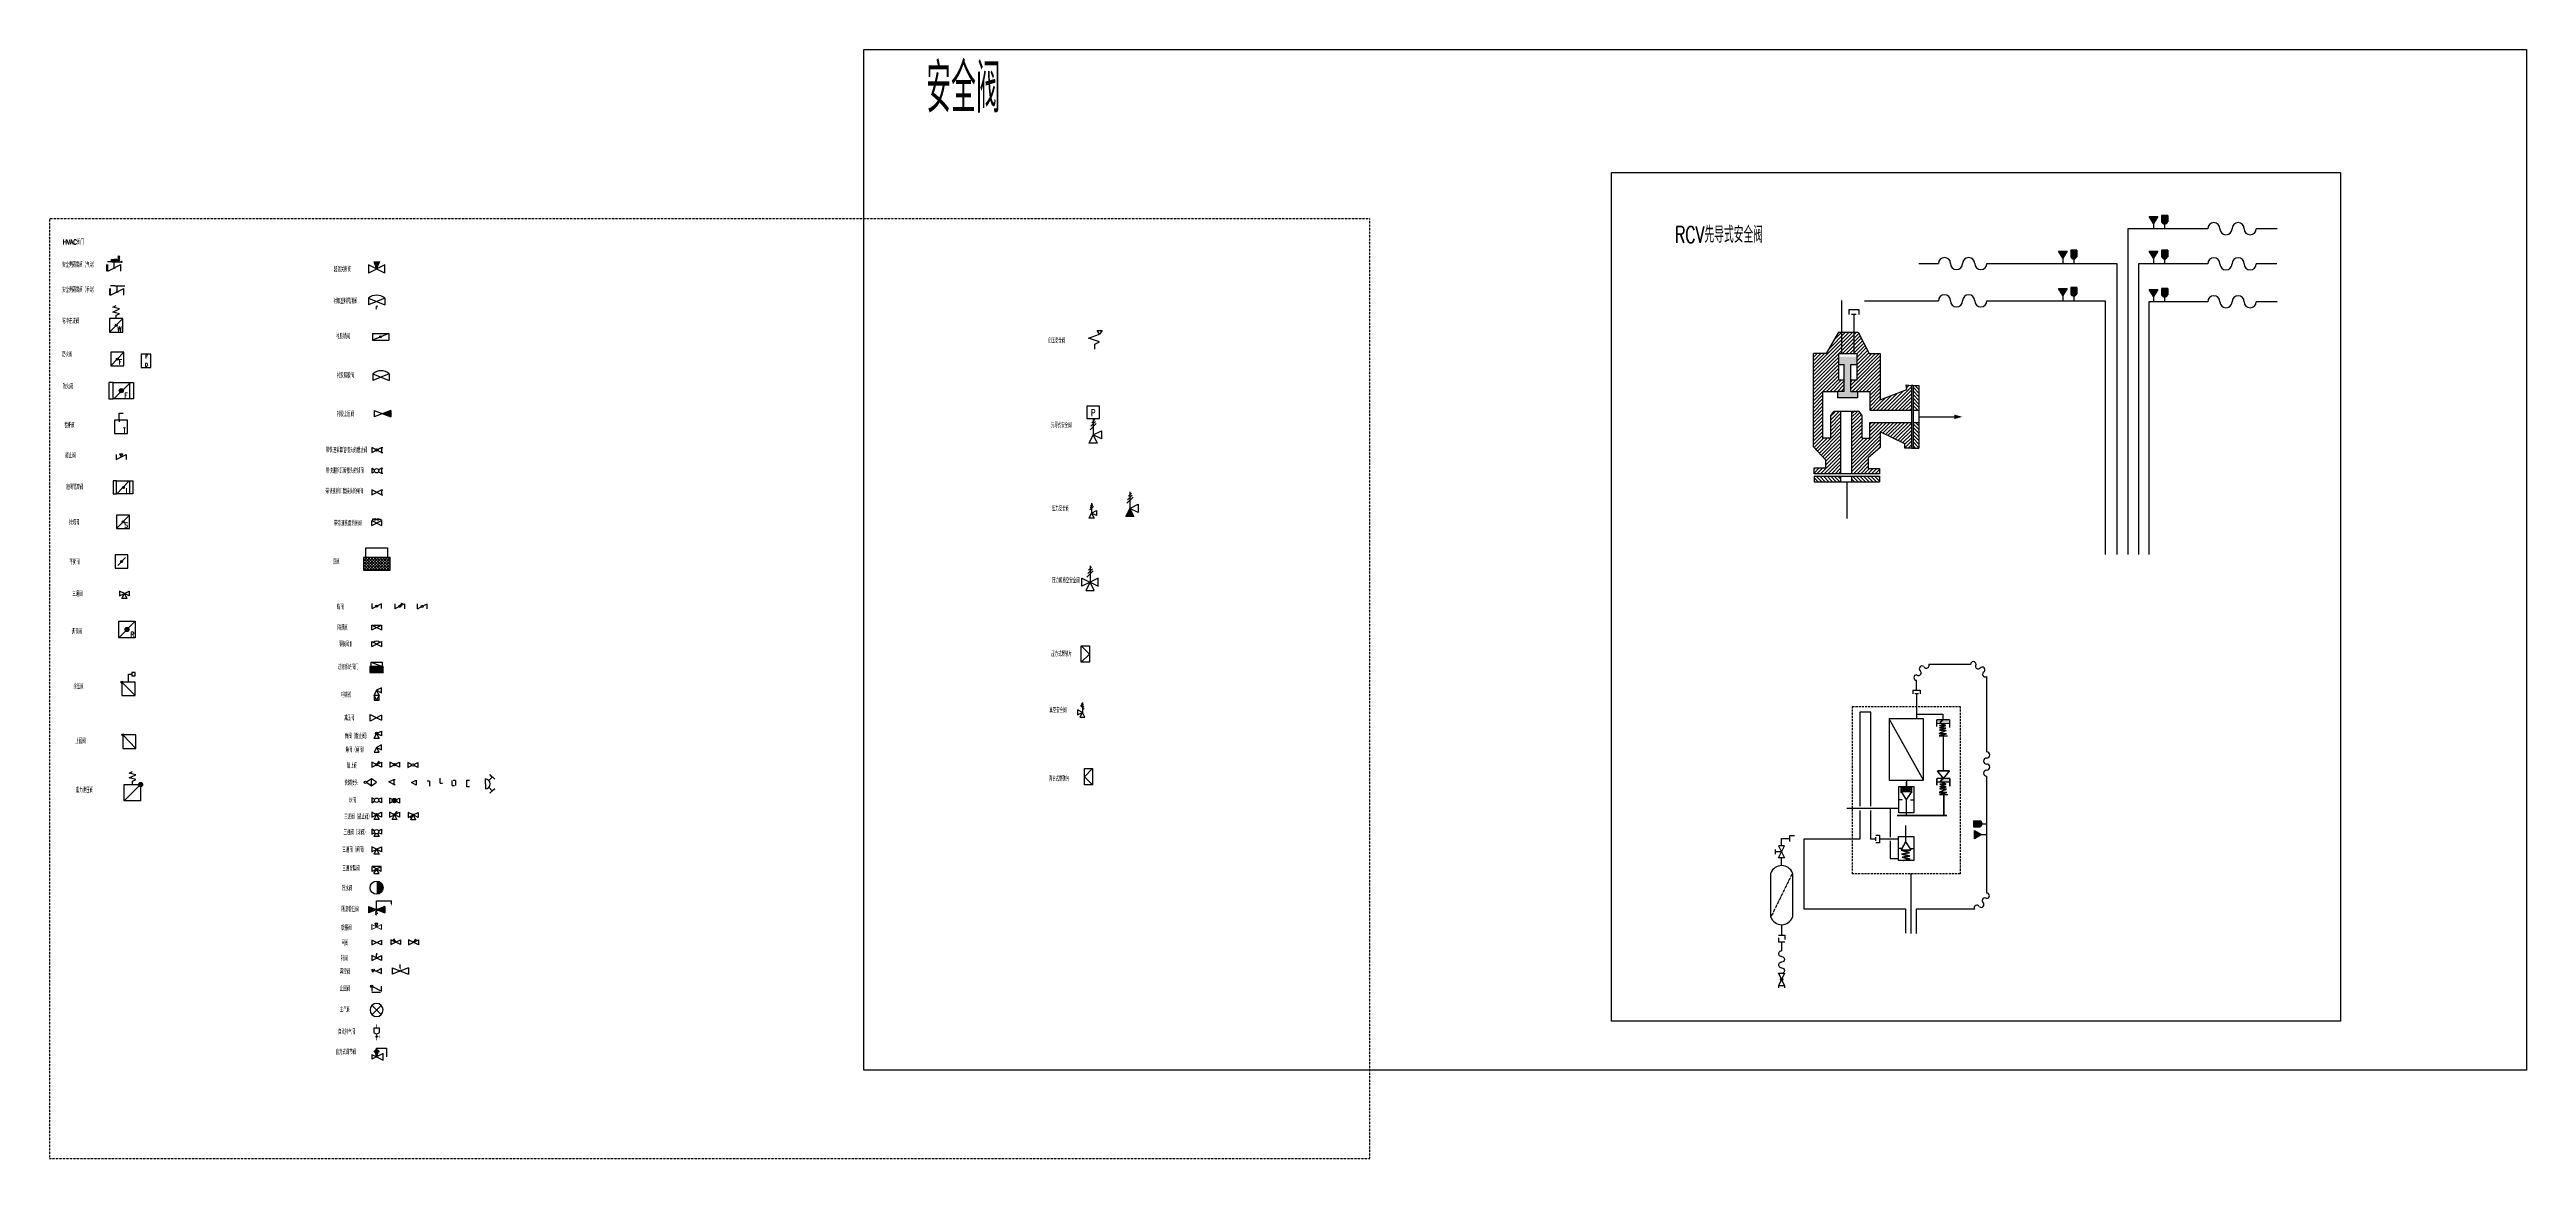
# Model space of a CAD drawing. Header units: millimetres. Extents: x -27 to 1485, y -28 to 650.
import ezdxf
from ezdxf.enums import TextEntityAlignment as Align

# ---------------------------------------------------------------- set-up
doc = ezdxf.new("R2010")
doc.units = ezdxf.units.MM
for name, pattern in [('ACAD_ISO03W100', [30, 12, -18]), ('DASHED', [19.05, 12.7, -6.35]), ('DASHEDX2', [1.5, 1, -0.5]), ('HIDDEN2', [0.1875, 0.125, -0.0625])]:
    doc.linetypes.add(name, pattern=pattern)
for name, color, linetype in [('0-阀门', 3, 'Continuous'), ('4', 7, 'Continuous'), ('H_机械', 7, 'Continuous'), ('H_阀门', 7, 'Continuous'), ('仪器', 1, 'Continuous'), ('机械', 7, 'Continuous'), ('系统阀门', 1, 'Continuous')]:
    doc.layers.add(name, color=color, linetype=linetype)
doc.layers.add('2-工艺图例', color=7, linetype='Continuous', lineweight=18)
doc.layers.add('未打印', color=41, linetype='HIDDEN2', plot=False)
doc.styles.add('HZ', font='txt_____.ttf', dxfattribs={"width": 0.8, "height": 3, "bigfont": 'hztxtc.shx'})
doc.styles.add('ROMAND', font='romand.shx', dxfattribs={"width": 0.7, "height": 3, "bigfont": 'gbcbig.shx'})
doc.styles.add('SIMPLEX', font='SIMPLEX', dxfattribs={"height": 0.2, "bigfont": 'gbcbig.shx'})
doc.styles.get("Standard").update_dxf_attribs({"font": 'txt', "bigfont": 'gbcbig.shx'})
pattern_1 = [(135, (-569.879, -674.1565), (-0.8838835, -0.8838835), [])]

# ---------------------------------------------------------------- blocks, each defined once
blk = doc.blocks.new('安全壳隔离阀气动')
at = {"color": 0}
for p, q in [((-4.5, -2), (-4.5, 2)), ((-1.4, 3.7), (-4.1, 3.7)), ((-4, -2), (4, 2)), ((-4, -2), (-4, 2)), ((-1.6, 4.2), (-1.6, 5)), ((-1.6, 5), (1.8, 5)), ((-1.6, 4.3), (0, 4.3)), ((-1.6, 3.7), (-1.6, 4.3)), ((-1.4, 3.7), (1.4, 3.7)), ((1.8, 5), (0, 5)), ((1.8, 4.3), (0, 4.3)), ((0, 0), (0, 3.7)), ((1.4, 3.7), (4.6, 3.7)), ((1.8, 4.2), (1.8, 5)), ((1.8, 3.7), (1.8, 4.3)), ((4, -2), (4, 2))]:
    blk.add_line(p, q, dxfattribs=at)
for centre, radius in [((0, 0), 0.397), ((2.8, 7), 0.343), ((2.8, 6.2), 0.343), ((2.8, 5.4), 0.343), ((2.8, 4.5), 0.343), ((4.4, 3.7), 0.343)]:
    blk.add_circle(centre, radius, dxfattribs=at)
blk = doc.blocks.new('安全壳隔离阀手动')
at = {"color": 0}
for p, q in [((-4.5, -2), (-4.5, 2)), ((-1.4, 3.7), (-4.1, 3.7)), ((-4, -2), (-4, 2)), ((-4, -2), (4, 2)), ((-1.4, 3.7), (1.4, 3.7)), ((0, 0), (0, 3.7)), ((1.4, 3.7), (4.6, 3.7)), ((4, -2), (4, 2))]:
    blk.add_line(p, q, dxfattribs=at)
blk.add_circle((0, 0), 0.397, dxfattribs=at)
blk = doc.blocks.new('CNPE暖通防冲击波阀')
at = {"linetype": 'ByBlock', "lineweight": -2}
h = blk.add_hatch(color=0, dxfattribs=at)
h.dxf.hatch_style = 1
h.paths.add_polyline_path([(0.4, 0.4, 0.661181), (-0.6, 0, 0.203962), (-0.4, -0.4)])
h.paths.add_polyline_path([(0.6, 0, 0.203962), (0.4, 0.4), (-0.4, -0.4, 0.661181)])
at = {"color": 0, "linetype": 'ByBlock', "lineweight": -2}
for p, q in [((4, 4.1), (-4, 4.1)), ((-4, -4.1), (4, 4.1)), ((-4, 4.1), (-4, -4.1)), ((4, -4.1), (4, 4.1)), ((-4, -4.1), (4, -4.1))]:
    blk.add_line(p, q, dxfattribs=at)
at = {"color": 0, "linetype": 'ByBlock'}
for p, q in [((-2, 11.1), (0, 12.1)), ((2, 10.1), (-2, 11.1)), ((-2, 8.1), (2, 10.1)), ((2, 7.1), (-2, 8.1)), ((0, 6.1), (2, 7.1)), ((0, 4.1), (0, 6.1))]:
    blk.add_line(p, q, dxfattribs=at)
at = {"color": 0, "linetype": 'ByBlock', "lineweight": -2}
blk.add_circle((0, 0), 0.6, dxfattribs=at)
at = {"color": 0, "linetype": 'ByBlock', "lineweight": -2, "style": 'ROMAND', "width": 0.7, "flags": 8}
blk.add_attdef('PNPAttribute0', (0.7, -3.7), '', height=3, dxfattribs=at)
blk = doc.blocks.new('CNPE暖通防火阀VAF')
at = {"linetype": 'ByBlock', "lineweight": -2}
h = blk.add_hatch(color=0, dxfattribs=at)
h.dxf.hatch_style = 1
h.paths.add_polyline_path([(0.4, 0.4, 0.661181), (-0.6, 0, 0.203962), (-0.4, -0.4)])
h.paths.add_polyline_path([(0.6, 0, 0.203962), (0.4, 0.4), (-0.4, -0.4, 0.661181)])
at = {"color": 0, "linetype": 'ByBlock', "lineweight": -2}
for p, q in [((4, 4.1), (-4, 4.1)), ((-4, -4.1), (4, 4.1)), ((-4, 4.1), (-4, -4.1)), ((4, -4.1), (4, 4.1)), ((-4, -4.1), (4, -4.1))]:
    blk.add_line(p, q, dxfattribs=at)
blk.add_circle((0, 0), 0.6, dxfattribs=at)
at = {"color": 0, "linetype": 'ByBlock', "lineweight": -2, "style": 'ROMAND', "width": 0.7, "flags": 8}
blk.add_attdef('PNPAttribute0', (0.8, -3.2), '', height=3, dxfattribs=at)
blk = doc.blocks.new('CNPE暖通防火阀VAF1')
at = {"color": 0, "linetype": 'ByBlock', "lineweight": -2}
for p, q in [((3, 4.1), (-3, 4.1)), ((-3, 4.1), (-3, -4.1)), ((3, -4.1), (3, 4.1)), ((-3, -4.1), (3, -4.1))]:
    blk.add_line(p, q, dxfattribs=at)
at = {"color": 0, "linetype": 'ByBlock', "lineweight": -2, "style": 'HZ', "flags": 8}
for tag, p in [('PNPAttribute0', (-0.5, 1.4)), ('PNPAttribute1', (-0.7, -3.4))]:
    blk.add_attdef(tag, p, '', height=2, dxfattribs=at)
blk = doc.blocks.new('防火隔离阀')
at = {"color": 0}
for p, q in [((-7.7, 5.3), (-7.7, -4.7)), ((-5.2, 5.3), (-7.7, 5.3)), ((-5.2, 5.3), (4.8, 5.3)), ((-5.2, -4.7), (-5.2, 5.3)), ((-4.8, -4.7), (4.8, 4.7)), ((4.8, 5.3), (4.8, -4.7)), ((4.8, 5.3), (7.3, 5.3)), ((7.3, 5.3), (7.3, -4.7)), ((-7.7, -4.7), (-5.2, -4.7)), ((4.8, -4.7), (-5.2, -4.7)), ((7.3, -4.7), (4.8, -4.7))]:
    blk.add_line(p, q, dxfattribs=at)
for radius in [1.25, 1.12, 1, 0.875, 0.75, 0.625, 0.5, 0.375, 0.25, 0.125]:
    blk.add_circle((-0.2, 0.3), radius, dxfattribs=at)
at = {"color": 0, "linetype": 'ByBlock', "lineweight": -2, "style": 'ROMAND', "width": 0.7, "flags": 8}
blk.add_attdef('PNPAttribute0', (1.7, -4), '', height=3, dxfattribs=at)
blk = doc.blocks.new('CNPE暖通隔离阀VAI1')
at = {"color": 0, "linetype": 'ByBlock', "lineweight": -2}
for p, q in [((4, 4.1), (-4, 4.1)), ((-4, 4.1), (-4, -4.1)), ((4, -4.1), (4, 4.1)), ((-4, -4.1), (4, -4.1))]:
    blk.add_line(p, q, dxfattribs=at)
for p, q in [((-1, 4.3), (-1, 8.4)), ((-1, 8.4), (1.3, 8.4)), ((-1, 4.3), (-1, 3))]:
    blk.add_line(p, q)
at = {"color": 0, "linetype": 'ByBlock', "lineweight": -2, "style": 'ROMAND', "width": 0.7, "flags": 8}
blk.add_attdef('PNPAttribute0', (1.2, -3.7), '', height=3, dxfattribs=at)
blk = doc.blocks.new('CNPE截止阀')
at = {"color": 0, "linetype": 'ByBlock', "lineweight": -2}
for p, q in [((-3, 1.5), (-3, -1.5)), ((-3, -1.5), (3, 1.5)), ((0, 0), (-0.7, 2)), ((-0.7, 2), (0.8, 2)), ((0.8, 2), (0, 0)), ((3, 1.5), (3, -1.5))]:
    blk.add_line(p, q, dxfattribs=at)
blk = doc.blocks.new('CNPE暖通密闭隔离阀')
at = {"linetype": 'ByBlock', "lineweight": -2}
h = blk.add_hatch(color=0, dxfattribs=at)
h.dxf.hatch_style = 1
h.paths.add_polyline_path([(0.6, 0.2, 0.661181), (-0.4, -0.2, 0.203962), (-0.2, -0.7)])
h.paths.add_polyline_path([(0.8, -0.2, 0.203962), (0.6, 0.2), (-0.2, -0.7, 0.661181)])
at = {"color": 0, "linetype": 'ByBlock', "lineweight": -2}
for p, q in [((-6, 4), (-6, -4)), ((-4, 4), (-6, 4)), ((-4, 4), (4, 4)), ((-4, -4), (-4, 4)), ((-3.8, -4), (3.8, 4)), ((4, 4), (4, -4)), ((4, 4), (6, 4)), ((6, 4), (6, -4)), ((-6, -4), (-4, -4)), ((4, -4), (-4, -4)), ((6, -4), (4, -4))]:
    blk.add_line(p, q, dxfattribs=at)
blk.add_circle((0.2, -0.2), 0.6, dxfattribs=at)
at = {"color": 0, "linetype": 'ByBlock', "lineweight": -2, "style": 'ROMAND', "width": 0.7, "flags": 8}
blk.add_attdef('PNPAttribute0', (1.7, -3.6), '', height=3, dxfattribs=at)
blk = doc.blocks.new('CNPE暖通排烟阀')
at = {"linetype": 'ByBlock', "lineweight": -2}
h = blk.add_hatch(color=0, dxfattribs=at)
h.dxf.hatch_style = 1
h.paths.add_polyline_path([(0.4, 0.4, 0.661181), (-0.6, 0, 0.203962), (-0.4, -0.4)])
h.paths.add_polyline_path([(0.6, 0, 0.203962), (0.4, 0.4), (-0.4, -0.4, 0.661181)])
at = {"color": 0, "linetype": 'ByBlock', "lineweight": -2}
for p, q in [((4, 4.1), (-4, 4.1)), ((-4, -4.1), (4, 4.1)), ((-4, 4.1), (-4, -4.1)), ((4, -4.1), (4, 4.1)), ((-4, -4.1), (4, -4.1))]:
    blk.add_line(p, q, dxfattribs=at)
blk.add_circle((0, 0), 0.6, dxfattribs=at)
at = {"color": 0, "linetype": 'ByBlock', "lineweight": -2, "style": 'ROMAND', "width": 0.7, "flags": 8}
blk.add_attdef('PNPAttribute0', (0.8, -3.4), '', height=3, dxfattribs=at)
blk = doc.blocks.new('CNPE暖通平衡阀VAR')
at = {"linetype": 'ByBlock', "lineweight": -2}
h = blk.add_hatch(color=0, dxfattribs=at)
h.dxf.hatch_style = 1
h.paths.add_polyline_path([(0.4, 0.4, 0.661181), (-0.6, 0, 0.203962), (-0.4, -0.4)])
h.paths.add_polyline_path([(0.6, 0, 0.203962), (0.4, 0.4), (-0.4, -0.4, 0.661181)])
at = {"color": 0, "linetype": 'ByBlock', "lineweight": -2}
for p, q in [((3.9, 4.1), (-3.9, 4.1)), ((-3.9, 4.1), (-3.9, -4.1)), ((-2.3, -2.4), (2.3, 2.4)), ((3.9, -4.1), (3.9, 4.1)), ((-3.9, -4.1), (3.9, -4.1))]:
    blk.add_line(p, q, dxfattribs=at)
blk.add_circle((0, 0), 0.6, dxfattribs=at)
blk = doc.blocks.new('CNPE三通阀')
at = {"color": 0, "linetype": 'ByBlock', "lineweight": -2}
for p, q in [((-3, 1.5), (-3, -1.5)), ((0, 0), (-3, 1.5)), ((-3, -1.5), (0, 0)), ((-1.5, -3), (0, 0)), ((0, 0), (3, 1.5)), ((3, -1.5), (0, 0)), ((0, 0), (1.5, -3)), ((3, 1.5), (3, -1.5)), ((1.5, -3), (-1.5, -3))]:
    blk.add_line(p, q, dxfattribs=at)
blk = doc.blocks.new('调节阀')
at = {"color": 0}
for p, q in [((-5, 5), (5, 5)), ((-5, -5), (5, 5)), ((-5, -5), (-5, 5)), ((5, 5), (5, -5)), ((5, -5), (-5, -5))]:
    blk.add_line(p, q, dxfattribs=at)
for radius in [1.25, 1.12, 1, 0.875, 0.75, 0.625, 0.5, 0.375, 0.25, 0.125]:
    blk.add_circle((0, 0), radius, dxfattribs=at)
at = {"color": 0, "linetype": 'ByBlock', "lineweight": -2, "style": 'ROMAND', "width": 0.7, "flags": 8}
blk.add_attdef('PNPAttribute0', (2.1, -4.5), '', height=3, dxfattribs=at)
blk = doc.blocks.new('CNPE暖通余压阀')
at = {"linetype": 'ByBlock', "lineweight": -2}
h = blk.add_hatch(color=0, dxfattribs=at)
h.dxf.hatch_style = 1
h.paths.add_polyline_path([(-3.6, 4.5, 0.661181), (-4.6, 4.1, 0.203962), (-4.4, 3.7)])
h.paths.add_polyline_path([(-3.4, 4.1, 0.203962), (-3.6, 4.5), (-4.4, 3.7, 0.661181)])
at = {"color": 0, "linetype": 'ByBlock', "lineweight": -2}
for p, q in [((4, 4.1), (-4, 4.1)), ((-4, 4.1), (-4, -4.1)), ((-4, 4.1), (4, -4.1)), ((0, 9.1), (2, 9.1)), ((0, 4.1), (0, 9.1)), ((2, 10.1), (2, 8.1)), ((4, 10.1), (2, 10.1)), ((2, 8.1), (4, 8.1)), ((4, 8.1), (4, 10.1)), ((4, -4.1), (4, 4.1)), ((-4, -4.1), (4, -4.1))]:
    blk.add_line(p, q, dxfattribs=at)
blk.add_circle((-4, 4.1), 0.6, dxfattribs=at)
blk = doc.blocks.new('CNPE暖通止回阀VAN')
at = {"linetype": 'ByBlock', "lineweight": -2}
h = blk.add_hatch(color=0, dxfattribs=at)
h.dxf.hatch_style = 1
h.paths.add_polyline_path([(-3.5, 4.6, 0.661181), (-4.5, 4.1, 0.203962), (-4.3, 3.7)])
h.paths.add_polyline_path([(-3.3, 4.1, 0.203962), (-3.5, 4.6), (-4.3, 3.7, 0.661181)])
at = {"color": 0, "linetype": 'ByBlock', "lineweight": -2}
for p, q in [((3.9, 4.1), (-3.9, 4.1)), ((3.9, -4.1), (-3.9, 4.1)), ((-3.9, 4.1), (-3.9, -4.1)), ((3.9, -4.1), (3.9, 4.1)), ((-3.9, -4.1), (3.9, -4.1))]:
    blk.add_line(p, q, dxfattribs=at)
blk.add_circle((-3.9, 4.1), 0.6, dxfattribs=at)
blk = doc.blocks.new('重力泄压阀')
at = {"color": 0}
for p, q in [((5, 5), (-5, -5)), ((-5, 5), (5, 5)), ((-5, -5), (-5, 5)), ((5, 5), (5, -5)), ((5, -5), (-5, -5))]:
    blk.add_line(p, q, dxfattribs=at)
at = {"color": 0, "linetype": 'ByBlock'}
for p, q in [((-2, 12), (0, 13)), ((2, 11), (-2, 12)), ((-2, 9), (2, 11)), ((2, 8), (-2, 9)), ((0, 7), (2, 8)), ((0, 5), (0, 7))]:
    blk.add_line(p, q, dxfattribs=at)
at = {"color": 0}
for radius in [1.25, 1.12, 1, 0.875, 0.75, 0.625, 0.5, 0.375, 0.25, 0.125]:
    blk.add_circle((5, 5), radius, dxfattribs=at)
blk = doc.blocks.new('超温关断阀')
blk.add_hatch(color=256).paths.add_polyline_path([(1.7, 4.6), (-1.7, 4.6), (0, 0)])
for p, q in [((-5, 2.5), (-5, -2.5)), ((5, 2.5), (-5, -2.5)), ((5, -2.5), (-5, 2.5)), ((-1.7, 4.6), (0, 0)), ((1.7, 4.6), (0, 0)), ((5, -2.5), (5, 2.5))]:
    blk.add_line(p, q)
blk = doc.blocks.new('衬氟塑料隔膜阀')
at = {"ltscale": 0.7}
for p, q in [((-5, 2), (-5, -2)), ((-5, 2), (5, -2)), ((5, 2), (-5, -2)), ((5, 2), (5, -2))]:
    blk.add_line(p, q, dxfattribs=at)
blk.add_arc((0, -3.5), 7.43, 47.7394, 132.2606)
at = {"ltscale": 0.7, "width": 0.75, "flags": 8}
blk.add_attdef('PNPAttribute0', (-0.6, -4.7), '', height=2, dxfattribs=at)
blk = doc.blocks.new('衬胶蝶阀')
h = blk.add_hatch(color=256)
h.paths.add_polyline_path([(0.5, 0, 0.095415), (0.5, 0.2), (-0.5, -0.2, 0.825793)])
h.paths.add_polyline_path([(-0.5, 0, 0.095415), (-0.5, -0.2), (0.5, 0.2, 0.825793)])
at = {"ltscale": 0.7}
for p, q in [((-5, 2), (-5, -2)), ((5, 2), (-5, -2)), ((5, 2), (5, -2))]:
    blk.add_line(p, q, dxfattribs=at)
for p, q in [((-5, 2), (5, 2)), ((-5, -2), (5, -2))]:
    blk.add_line(p, q)
blk.add_circle((0, 0), 0.5)
blk = doc.blocks.new('衬胶隔膜阀')
at = {"ltscale": 0.7}
for p, q in [((-5, 2), (-5, -2)), ((-5, 2), (5, -2)), ((5, 2), (-5, -2)), ((5, 2), (5, -2))]:
    blk.add_line(p, q, dxfattribs=at)
blk.add_arc((0, -3.5), 7.43, 47.7394, 132.2606)
blk = doc.blocks.new('衬胶止回阀')
blk.add_hatch(color=256).paths.add_polyline_path([(5, -2), (5, 2), (0, 0)])
at = {"ltscale": 0.7}
for p, q in [((-5, 2), (-5, -2)), ((-5, 2), (5, -2)), ((5, 2), (-5, -2)), ((5, 2), (5, -2))]:
    blk.add_line(p, q, dxfattribs=at)
blk = doc.blocks.new('带快速拆卸管接头的截止阀')
at = {"linetype": 'ByBlock', "lineweight": -2}
h = blk.add_hatch(color=0, dxfattribs=at)
h.paths.add_polyline_path([(0, 0), (-0.7, -0.3, 0.791418), (0.8, 0, 0.284079), (0.3, 0.7)])
h.paths.add_polyline_path([(0.3, 0.7, 0.236068), (-0.3, 0.7), (0, 0)])
h.paths.add_polyline_path([(-0.3, 0.7, 0.162278), (-0.7, 0.3), (0, 0)], flags=16)
h.paths.add_polyline_path([(-0.7, 0.3, 0.116434), (-0.8, 0, 0.116434), (-0.7, -0.3), (0, 0)])
blk.add_hatch(color=0, dxfattribs=at).paths.add_polyline_path([(0.3, 0.7, 0.236068), (-0.3, 0.7), (0, 0)])
at = {"color": 0, "linetype": 'ByBlock', "lineweight": -2}
for p, q in [((-3, -1.5), (3, 1.5)), ((3, -1.5), (-3, 1.5)), ((-3, 1.5), (-3, -1.5)), ((3, 1.5), (3.8, 1.5)), ((3, 1.5), (3, -1.5)), ((3, -1.5), (3.8, -1.5))]:
    blk.add_line(p, q, dxfattribs=at)
blk.add_circle((0, 0), 0.75, dxfattribs=at)
blk = doc.blocks.new('带快速拆卸管接头的球阀')
for p, q in [((-3, 1.5), (-3, -1.5)), ((-3, 1.5), (-1.2, 0.6)), ((3, 1.5), (1.2, 0.6)), ((3, 1.5), (3, -1.5)), ((3, 1.5), (3.8, 1.5)), ((-1.2, -0.6), (-3, -1.5)), ((1.2, -0.6), (3, -1.5)), ((3, -1.5), (3.8, -1.5))]:
    blk.add_line(p, q)
blk.add_circle((0, 0), 1.31)
blk = doc.blocks.new('带快速拆卸管接头的闸阀')
at = {"color": 0, "linetype": 'ByBlock', "lineweight": -2}
for p, q in [((-3, -1.5), (3, 1.5)), ((3, -1.5), (-3, 1.5)), ((-3, 1.5), (-3, -1.5)), ((3, 1.5), (3.75, 1.5)), ((3, 1.5), (3, -1.5)), ((3, -1.5), (3.75, -1.5))]:
    blk.add_line(p, q, dxfattribs=at)
blk = doc.blocks.new('带旁通装置的阀门')
at = {"color": 0, "linetype": 'ByBlock', "lineweight": -2}
for p, q in [((-3, 1.5), (3, -1.5)), ((-3, -1.5), (3, 1.5)), ((-3, -1.5), (-3, 1.5)), ((-1.1, 2.4), (-2.5, 2.4)), ((-2.5, 2.4), (-2.5, 1.2)), ((-1.1, 2.9), (1, 1.8)), ((-1.1, 1.8), (-1.1, 2.9)), ((-1.1, 1.8), (1, 2.9)), ((1, 2.9), (1, 1.8)), ((1, 2.4), (2.5, 2.4)), ((2.5, 2.4), (2.5, 1.2)), ((3, 1.5), (3, -1.5))]:
    blk.add_line(p, q, dxfattribs=at)
blk = doc.blocks.new('sumpfil2')
for p, q in [((-6.6, 0), (-6.6, 5.8)), ((-6.6, 5.8), (6.7, 5.8)), ((6.7, 5.8), (6.7, 0)), ((-8.1, 0), (-8.1, -7.8)), ((8.2, 0), (-8.1, 0)), ((-8.1, -7.8), (8.2, -7.8)), ((8.2, -7.8), (8.2, 0))]:
    blk.add_line(p, q)
at = {"color": 0}
for p, q in [((-0.3, 0), (-8.1, -7.7)), ((-2.1, 0), (-8.1, -5.9)), ((-3.9, 0), (-8.1, -4.2)), ((-5.7, 0), (-8.1, -2.4)), ((-7.4, 0), (-8.1, -0.6)), ((-8.1, -0.7), (-1, -7.8)), ((-8.1, -2.5), (-2.8, -7.8)), ((-8.1, -4.3), (-4.6, -7.8)), ((-8.1, -6), (-6.3, -7.8)), ((-7, 0), (0.7, -7.8)), ((1.4, 0), (-6.4, -7.8)), ((-5.3, 0), (2.5, -7.8)), ((3.2, 0), (-4.6, -7.8)), ((-3.5, 0), (4.3, -7.8)), ((5, 0), (-2.8, -7.8)), ((-1.7, 0), (6, -7.8)), ((6.7, 0), (-1.1, -7.8)), ((0, 0), (7.8, -7.8)), ((8.2, -0.3), (0.7, -7.8)), ((1.8, 0), (8.2, -6.4)), ((8.2, -2.1), (2.5, -7.8)), ((3.6, 0), (8.2, -4.6)), ((8.2, -3.8), (4.2, -7.8)), ((5.3, 0), (8.2, -2.9)), ((8.2, -5.6), (6, -7.8)), ((7.1, 0), (8.2, -1.1)), ((8.2, -7.4), (7.8, -7.8))]:
    blk.add_line(p, q, dxfattribs=at)
blk = doc.blocks.new('蝶阀')
at = {"linetype": 'ByBlock', "lineweight": -2}
h = blk.add_hatch(color=0, dxfattribs=at)
h.paths.add_polyline_path([(0.6, 0.3, 0.786172), (-0.6, 0, 0.114469), (-0.6, -0.3)])
h.paths.add_polyline_path([(-0.6, -0.3, 0.794577), (0.6, 0, 0.119713), (0.6, 0.3)])
at = {"color": 0, "linetype": 'ByBlock', "lineweight": -2}
for p, q in [((-3, 1.5), (-3, -1.5)), ((-2.8, -1.4), (2.7, 1.4)), ((3, -1.5), (3, 1.5))]:
    blk.add_line(p, q, dxfattribs=at)
blk.add_circle((0, 0), 0.65, dxfattribs=at)
blk = doc.blocks.new('CNPE带引漏接管的蝶阀')
at = {"linetype": 'ByBlock', "lineweight": -2}
h = blk.add_hatch(color=0, dxfattribs=at)
h.paths.add_polyline_path([(0.6, 0.3, 0.786172), (-0.6, 0, 0.114469), (-0.6, -0.3)])
h.paths.add_polyline_path([(-0.6, -0.3, 0.794577), (0.6, 0, 0.119713), (0.6, 0.3)])
h = blk.add_hatch(color=0, dxfattribs=at)
h.paths.add_polyline_path([(1.5, 1.9), (1, 1.5), (1.1, 1.4)])
h.paths.add_polyline_path([(1.5, 1.9), (1.1, 1.4), (1.2, 1.3)])
at = {"color": 0, "linetype": 'ByBlock', "lineweight": -2}
for p, q in [((-3, 1.5), (-3, -1.5)), ((-2.8, -1.4), (2.7, 1.4)), ((0, 0), (1.5, 1.9)), ((1.5, 1.9), (1, 1.5)), ((1.5, 1.9), (1.2, 1.3)), ((3, -1.5), (3, 1.5))]:
    blk.add_line(p, q, dxfattribs=at)
blk.add_circle((0, 0), 0.65, dxfattribs=at)
blk = doc.blocks.new('蝶阀（空心）')
at = {"color": 0, "linetype": 'ByBlock', "lineweight": -2}
for p, q in [((-3, 1.5), (-3, -1.5)), ((0.6, 0.3), (2.7, 1.4)), ((3, -1.5), (3, 1.5)), ((-2.8, -1.4), (-0.6, -0.3))]:
    blk.add_line(p, q, dxfattribs=at)
blk.add_circle((0, 0), 0.65, dxfattribs=at)
blk = doc.blocks.new('隔膜阀2')
at = {"color": 0, "linetype": 'ByBlock', "lineweight": -2}
for p, q in [((-2.99997, -1.499985), (2.99997, 1.499985)), ((-2.99997, 1.499985), (2.99997, -1.499985)), ((-2.99997, 1.499985), (2.99997, 1.499985)), ((-2.99997, -1.499985), (-2.99997, 1.499985)), ((2.99997, 1.499985), (2.99997, -1.499985))]:
    blk.add_line(p, q, dxfattribs=at)
blk = doc.blocks.new('隔膜阀1')
at = {"color": 0, "linetype": 'ByBlock', "lineweight": -2}
for p, q in [((-3, 1.5), (3, -1.5)), ((-3, -1.5), (3, 1.5)), ((-3, -1.5), (-3, 1.5)), ((3, 1.5), (3, -1.5))]:
    blk.add_line(p, q, dxfattribs=at)
blk.add_arc((0, -1.6), 3.28, 52.1107, 127.8381, dxfattribs=at)
blk = doc.blocks.new('CNPE过滤阀门')
at = {"color": 0}
for p, q in [((-3.3, -2.7), (-3.3, 0)), ((-3.3, 0), (3.3, 0)), ((3.3, 0), (3.3, -2.7)), ((-0.2, -2.7), (-4.1, -6.4)), ((-1.1, -2.7), (-4.1, -5.6)), ((-2, -2.7), (-4.1, -4.7)), ((-2.9, -2.7), (-4.1, -3.9)), ((-3.7, -2.7), (-4.1, -3)), ((-4.1, -2.7), (-4.1, -6.4)), ((4.1, -2.7), (-4.1, -2.7)), ((-4.1, -3.1), (-0.5, -6.4)), ((-4.1, -3.9), (-1.4, -6.4)), ((-4.1, -4.8), (-2.3, -6.4)), ((-4.1, -5.6), (-3.2, -6.4)), ((-4.1, -6.4), (4.1, -6.4)), ((-3.6, -2.7), (0.3, -6.4)), ((0.7, -2.7), (-3.2, -6.4)), ((-2.7, -2.7), (1.2, -6.4)), ((1.6, -2.7), (-2.3, -6.4)), ((-1.8, -2.7), (2.1, -6.4)), ((2.4, -2.7), (-1.4, -6.4)), ((-0.9, -2.7), (3, -6.4)), ((3.3, -2.7), (-0.6, -6.4)), ((0, -2.7), (3.9, -6.4)), ((4.1, -2.9), (0.3, -6.4)), ((0.9, -2.7), (4.1, -5.8)), ((4.1, -3.7), (1.2, -6.4)), ((1.8, -2.7), (4.1, -4.9)), ((4.1, -4.6), (2.1, -6.4)), ((2.6, -2.7), (4.1, -4.1)), ((4.1, -5.4), (3, -6.4)), ((3.5, -2.7), (4.1, -3.3)), ((4.1, -6.2), (3.9, -6.4)), ((4.1, -6.4), (4.1, -2.7))]:
    blk.add_line(p, q, dxfattribs=at)
blk.add_line((-3.3, 0), (3.3, -2.7))
blk = doc.blocks.new('CNPE系统呼吸阀')
at = {"color": 0, "linetype": 'ByBlock', "lineweight": -2}
for p, q in [((0, 0), (-1.5, -3)), ((3, 1.5), (0, 0)), ((0, 0), (3, -1.5)), ((1.5, -3), (0, 0)), ((3, -1.5), (3, 1.5)), ((-1.5, -3), (1.5, -3)), ((-1.5, -3), (-1.5, -6)), ((0, -6), (-1.5, -3)), ((-1.5, -6), (1.5, -6)), ((1.5, -3), (0, -6)), ((1.5, -6), (1.5, -3))]:
    blk.add_line(p, q, dxfattribs=at)
blk = doc.blocks.new('CNPE背压调节阀')
at = {"color": 0, "linetype": 'ByBlock'}
for p, q in [((-4, -2), (-4, 2)), ((-4, 2), (3, -1.5)), ((3, 1.5), (-4, -2))]:
    blk.add_line(p, q, dxfattribs=at)
at = {"color": 0, "linetype": 'ByBlock', "lineweight": -2}
blk.add_line((3, 1.5), (3, -1.5), dxfattribs=at)
blk = doc.blocks.new('角阀')
at = {"linetype": 'ByBlock', "lineweight": -2}
h = blk.add_hatch(color=0, dxfattribs=at)
h.paths.add_polyline_path([(0, 0), (-0.7, -0.3, 0.791418), (0.8, 0, 0.284079), (0.3, 0.7)])
h.paths.add_polyline_path([(0.3, 0.7, 0.236068), (-0.3, 0.7), (0, 0)])
h.paths.add_polyline_path([(-0.3, 0.7, 0.162278), (-0.7, 0.3), (0, 0)], flags=16)
h.paths.add_polyline_path([(-0.7, 0.3, 0.116434), (-0.8, 0, 0.116434), (-0.7, -0.3), (0, 0)])
at = {"color": 0, "linetype": 'ByBlock', "lineweight": -2}
for p, q in [((-1.5, -3), (0, 0)), ((0, 0), (3, 1.5)), ((0, 0), (1.5, -3)), ((3, -1.5), (0, 0)), ((3, 1.5), (3, -1.5)), ((1.5, -3), (-1.5, -3))]:
    blk.add_line(p, q, dxfattribs=at)
blk.add_circle((0, 0), 0.75, dxfattribs=at)
blk = doc.blocks.new('安全阀')
at = {"color": 0, "linetype": 'ByBlock', "lineweight": -2}
for p, q in [((0, 0), (-1.5, -3)), ((3, 1.5), (0, 0)), ((0, 0), (3, -1.5)), ((1.5, -3), (0, 0)), ((3, -1.5), (3, 1.5)), ((-1.5, -3), (1.5, -3))]:
    blk.add_line(p, q, dxfattribs=at)
blk = doc.blocks.new('CNPE带引漏接管的截止阀')
h = blk.add_hatch(color=256)
h.dxf.hatch_style = 1
h.paths.add_polyline_path([(0.6, 0, 1), (-0.6, 0, 1)])
at = {"linetype": 'ByBlock', "lineweight": -2}
h = blk.add_hatch(color=0, dxfattribs=at)
h.paths.add_polyline_path([(1.5, 1.9), (1, 1.5), (1.1, 1.4)])
h.paths.add_polyline_path([(1.5, 1.9), (1.1, 1.4), (1.2, 1.3)])
at = {"color": 0, "linetype": 'ByBlock', "lineweight": -2}
for p, q in [((-3, 1.5), (-3, -1.5)), ((-0.5, 0.3), (-3, 1.5)), ((0, 0), (1.5, 1.9)), ((0.5, 0.3), (3, 1.5)), ((1.5, 1.9), (1, 1.5)), ((1.5, 1.9), (1.2, 1.3)), ((3, 1.5), (3, -1.5)), ((-3, -1.5), (-0.5, -0.3)), ((3, -1.5), (0.5, -0.3))]:
    blk.add_line(p, q, dxfattribs=at)
blk.add_circle((0, 0), 0.6, dxfattribs=at)
blk = doc.blocks.new('截止阀')
at = {"linetype": 'ByBlock', "lineweight": -2}
h = blk.add_hatch(color=0, dxfattribs=at)
h.paths.add_polyline_path([(0, 0), (-0.7, -0.3, 0.791418), (0.8, 0, 0.284079), (0.3, 0.7)])
h.paths.add_polyline_path([(0.3, 0.7, 0.236068), (-0.3, 0.7), (0, 0)])
h.paths.add_polyline_path([(-0.3, 0.7, 0.162278), (-0.7, 0.3), (0, 0)], flags=16)
h.paths.add_polyline_path([(-0.7, 0.3, 0.116434), (-0.8, 0, 0.116434), (-0.7, -0.3), (0, 0)])
blk.add_hatch(color=0, dxfattribs=at).paths.add_polyline_path([(0.3, 0.7, 0.236068), (-0.3, 0.7), (0, 0)])
at = {"color": 0, "linetype": 'ByBlock', "lineweight": -2}
for p, q in [((-3, 1.5), (-3, -1.5)), ((3, -1.5), (-3, 1.5)), ((-3, -1.5), (3, 1.5)), ((3, 1.5), (3, -1.5))]:
    blk.add_line(p, q, dxfattribs=at)
blk.add_circle((0, 0), 0.75, dxfattribs=at)
blk = doc.blocks.new('CNPE截止阀常开')
at = {"color": 0, "linetype": 'ByBlock', "lineweight": -2}
for p, q in [((-3, 1.5), (-3, -1.5)), ((-0.7, 0.3), (-3, 1.5)), ((0.7, 0.3), (3, 1.5)), ((3, 1.5), (3, -1.5)), ((-3, -1.5), (-0.7, -0.3)), ((3, -1.5), (0.7, -0.3))]:
    blk.add_line(p, q, dxfattribs=at)
blk.add_circle((0, 0), 0.75, dxfattribs=at)
blk = doc.blocks.new('CNPE事故后取样快装接头')
for p, q in [((-3.0492, 2.178), (-6.0984, 0)), ((-6.0984, 0), (-3.0492, -2.178)), ((-3.0492, -2.178), (-3.0492, 2.178)), ((0, 0), (-3.0492, 2.178)), ((-3.0492, -2.178), (0, 0))]:
    blk.add_line(p, q)
blk.add_circle((-6.8184, 0), 0.72)
blk = doc.blocks.new('CNPE快装接头1')
at = {"color": 0, "linetype": 'ByBlock', "lineweight": -2}
for p, q in [((0, 0), (3, 1.5)), ((3, -1.5), (0, 0)), ((3, 1.5), (3.75, 1.5)), ((3, 1.5), (3, -1.5)), ((3, -1.5), (3.75, -1.5))]:
    blk.add_line(p, q, dxfattribs=at)
blk = doc.blocks.new('CNPE快装接头2')
at = {"color": 0, "linetype": 'ByBlock', "lineweight": -2}
for p, q in [((0, 0), (3, 1.5)), ((3, -1.5), (0, 0)), ((3, 1.5), (3, -1.5))]:
    blk.add_line(p, q, dxfattribs=at)
blk = doc.blocks.new('CNPE快装接头3')
at = {"color": 0, "linetype": 'ByBlock', "lineweight": -2}
for q in [(-1.5, 1.5), (0, -1.5)]:
    blk.add_line((0, 1.5), q, dxfattribs=at)
blk = doc.blocks.new('CNPE快装接头4')
at = {"color": 0, "linetype": 'ByBlock', "lineweight": -2}
for q in [(0, 1.5), (1.5, -1.5)]:
    blk.add_line((0, -1.5), q, dxfattribs=at)
blk = doc.blocks.new('CNPE快装接头5')
at = {"color": 0, "linetype": 'ByBlock', "lineweight": -2}
for p, q in [((-1.0625, -1.5), (-1.0625, 1.5)), ((1.0625, 1.5), (-0.4375, 1.5)), ((1.0625, 1.5), (1.0625, -1.5)), ((-1.0625, -1.5), (0.4375, -1.5))]:
    blk.add_line(p, q, dxfattribs=at)
blk = doc.blocks.new('CNPE快装接头6')
at = {"color": 0, "linetype": 'ByBlock'}
for p, q in [((0, -2), (0, 2)), ((0, 2), (1.6, 2)), ((1.6, -2), (0, -2))]:
    blk.add_line(p, q, dxfattribs=at)
blk = doc.blocks.new('CNPE消防水系统快装接头')
at = {"linetype": 'ByBlock'}
for p, q in [((0, 0), (0, 3)), ((0, 0), (0, -3)), ((2.1, 2.1), (4.2, 4.2)), ((4.2, 4.2), (2.8, 5.7)), ((2.8, 5.7), (5.7, 2.8)), ((2.1, -2.1), (4.2, -4.2)), ((4.2, -4.2), (2.8, -5.7)), ((4.2, -4.2), (5.7, -2.8))]:
    blk.add_line(p, q, dxfattribs=at)
blk.add_arc((0, 0), 3, 270, 90, dxfattribs=at)
blk = doc.blocks.new('球阀')
at = {"color": 0, "linetype": 'ByBlock', "lineweight": -2}
for p, q in [((-1.2, 0.6), (-3, 1.5)), ((-3, 1.5), (-3, -1.5)), ((1.2, 0.6), (3, 1.5)), ((3, 1.5), (3, -1.5)), ((-3, -1.5), (-1.2, -0.6)), ((3, -1.5), (1.2, -0.6))]:
    blk.add_line(p, q, dxfattribs=at)
blk.add_circle((0, 0), 1.31, dxfattribs=at)
blk = doc.blocks.new('球阀（实心）')
h = blk.add_hatch(color=256)
h.dxf.hatch_style = 1
h.paths.add_polyline_path([(1.3, 0, 1), (-1.3, 0, 1)])
at = {"color": 0, "linetype": 'ByBlock', "lineweight": -2}
for p, q in [((-1.2, 0.6), (-3, 1.5)), ((-3, 1.5), (-3, -1.5)), ((1.2, 0.6), (3, 1.5)), ((3, 1.5), (3, -1.5)), ((-3, -1.5), (-1.2, -0.6)), ((3, -1.5), (1.2, -0.6))]:
    blk.add_line(p, q, dxfattribs=at)
blk.add_circle((0, 0), 1.31, dxfattribs=at)
blk = doc.blocks.new('三通阀3')
at = {"linetype": 'ByBlock', "lineweight": -2}
h = blk.add_hatch(color=0, dxfattribs=at)
h.paths.add_polyline_path([(0, 0), (-0.7, -0.3, 0.791418), (0.8, 0, 0.284079), (0.3, 0.7)])
h.paths.add_polyline_path([(0.3, 0.7, 0.236068), (-0.3, 0.7), (0, 0)])
h.paths.add_polyline_path([(-0.3, 0.7, 0.162278), (-0.7, 0.3), (0, 0)], flags=16)
h.paths.add_polyline_path([(-0.7, 0.3, 0.116434), (-0.8, 0, 0.116434), (-0.7, -0.3), (0, 0)])
at = {"color": 0, "linetype": 'ByBlock', "lineweight": -2}
for p, q in [((0, 0), (-3, 1.5)), ((-3, 1.5), (-3, -1.5)), ((-3, -1.5), (0, 0)), ((-1.5, -3), (0, 0)), ((0, 0), (3, 1.5)), ((3, -1.5), (0, 0)), ((0, 0), (1.5, -3)), ((3, 1.5), (3, -1.5)), ((1.5, -3), (-1.5, -3))]:
    blk.add_line(p, q, dxfattribs=at)
blk.add_circle((0, 0), 0.75, dxfattribs=at)
blk = doc.blocks.new('CNPE带引漏接管的三通截止阀')
at = {"linetype": 'ByBlock', "lineweight": -2}
h = blk.add_hatch(color=0, dxfattribs=at)
h.dxf.hatch_style = 1
h.paths.add_polyline_path([(0.4, 0.4, 0.661181), (-0.6, 0, 0.203962), (-0.4, -0.4)])
h.paths.add_polyline_path([(0.6, 0, 0.203962), (0.4, 0.4), (-0.4, -0.4, 0.661181)])
h = blk.add_hatch(color=0, dxfattribs=at)
h.paths.add_polyline_path([(1.5, 1.9), (1, 1.5), (1.1, 1.4)])
h.paths.add_polyline_path([(1.5, 1.9), (1.1, 1.4), (1.2, 1.3)])
at = {"color": 0, "linetype": 'ByBlock', "lineweight": -2}
for p, q in [((-3, 1.5), (-3, -1.5)), ((0, 0), (-3, 1.5)), ((-3, -1.5), (0, 0)), ((-1.5, -3), (0, 0)), ((0, 0), (1.5, 1.9)), ((0, 0), (3, 1.5)), ((3, -1.5), (0, 0)), ((0, 0), (1.5, -3)), ((1.5, 1.9), (1, 1.5)), ((1.5, 1.9), (1.2, 1.3)), ((3, 1.5), (3, -1.5)), ((1.5, -3), (-1.5, -3))]:
    blk.add_line(p, q, dxfattribs=at)
blk.add_circle((0, 0), 0.6, dxfattribs=at)
blk = doc.blocks.new('CNPE带引漏接管的三通截止阀2')
at = {"linetype": 'ByBlock', "lineweight": -2}
h = blk.add_hatch(color=0, dxfattribs=at)
h.dxf.hatch_style = 1
h.paths.add_polyline_path([(0.4, 0.4, 0.661181), (-0.6, 0, 0.203962), (-0.4, -0.4)])
h.paths.add_polyline_path([(0.6, 0, 0.203962), (0.4, 0.4), (-0.4, -0.4, 0.661181)])
h = blk.add_hatch(color=0, dxfattribs=at)
h.paths.add_polyline_path([(-1.9, -1.5), (-1.5, -1), (-1.4, -1.1)])
h.paths.add_polyline_path([(-1.9, -1.5), (-1.4, -1.1), (-1.3, -1.2)])
at = {"color": 0, "linetype": 'ByBlock', "lineweight": -2}
for p, q in [((-3, 1.5), (-3, -1.5)), ((0, 0), (-3, 1.5)), ((0, 0), (3, 1.5)), ((3, 1.5), (3, -1.5)), ((-3, -1.5), (0, 0)), ((0, 0), (-1.9, -1.5)), ((-1.9, -1.5), (-1.5, -1)), ((-1.9, -1.5), (-1.3, -1.2)), ((-1.5, -3), (0, 0)), ((1.5, -3), (-1.5, -3)), ((3, -1.5), (0, 0)), ((0, 0), (1.5, -3))]:
    blk.add_line(p, q, dxfattribs=at)
blk.add_circle((0, 0), 0.6, dxfattribs=at)
blk = doc.blocks.new('三通阀2')
at = {"color": 0, "linetype": 'ByBlock', "lineweight": -2}
for p, q in [((-1.2, 0.6), (-3, 1.5)), ((-3, 1.5), (-3, -1.5)), ((1.2, 0.6), (3, 1.5)), ((3, 1.5), (3, -1.5)), ((-3, -1.5), (-1.2, -0.6)), ((-1.5, -3), (-0.6, -1.2)), ((1.5, -3), (-1.5, -3)), ((0.6, -1.2), (1.5, -3)), ((3, -1.5), (1.2, -0.6))]:
    blk.add_line(p, q, dxfattribs=at)
blk.add_circle((0, 0), 1.31, dxfattribs=at)
blk = doc.blocks.new('三通阀')
at = {"color": 0, "linetype": 'ByBlock', "lineweight": -2}
for p, q in [((-3, 1.5), (-3, -1.5)), ((0, 0), (-3, 1.5)), ((-3, -1.5), (0, 0)), ((-1.5, -3), (0, 0)), ((0, 0), (3, 1.5)), ((3, -1.5), (0, 0)), ((0, 0), (1.5, -3)), ((3, 1.5), (3, -1.5)), ((1.5, -3), (-1.5, -3))]:
    blk.add_line(p, q, dxfattribs=at)
blk = doc.blocks.new('三通隔膜阀')
at = {"color": 7}
blk.add_line((2.8, 1.6), (-2.8, 1.6), dxfattribs=at)
at = {"layer": '0-阀门', "color": 7}
for p, q in [((-2.8, -1.6), (-2.8, 1.6)), ((2.8, 1.6), (-2.8, -1.6)), ((2.8, -1.6), (-2.8, 1.6)), ((-1.6, -2.8), (0, 0)), ((1.6, -2.8), (0, 0)), ((2.8, -1.6), (2.8, 1.6)), ((-1.6, -2.8), (1.6, -2.8))]:
    blk.add_line(p, q, dxfattribs=at)
blk = doc.blocks.new('CNPETFA疏水阀')
at = {"linetype": 'ByBlock'}
blk.add_hatch(color=0, dxfattribs=at).paths.add_polyline_path([(0, 4), (0, -4, 1)])
at = {"color": 0, "linetype": 'ByBlock'}
blk.add_circle((0, 0), 4, dxfattribs=at)
blk = doc.blocks.new('限流稳压阀')
h = blk.add_hatch(color=256)
h.paths.add_polyline_path([(-5, 2), (-5, -2), (0, 0)])
h.paths.add_polyline_path([(5, 2), (0, 0), (5, -2)])
at = {"ltscale": 0.7}
for p, q in [((-5, 2), (-5, -2)), ((-5, 2), (5, -2)), ((5, 2), (-5, -2)), ((5, 2), (5, -2))]:
    blk.add_line(p, q, dxfattribs=at)
for p, q in [((0, 0), (0, 5.3)), ((0, 5.3), (9, 5.3)), ((0, 0), (0, -1.1)), ((9, 3.5), (9, 5.3)), ((0, -1.1), (-0.9, -1.5)), ((-0.9, -1.5), (0.5, -2.2)), ((0.5, -2.2), (-0.9, -2.8)), ((-0.9, -2.8), (-0.1, -3.2))]:
    blk.add_line(p, q)
blk.add_solid([(9.3, 3.5), (9, 2), (8.8, 3.5)])
blk = doc.blocks.new('旋塞阀')
for points in [[(0, 0), (-0.8, 2.3)], [(-0.8, 2.3), (0.8, 2.3)], [(0, 0), (0.8, 2.3)]]:
    blk.add_lwpolyline(points)
at = {"layer": '2-工艺图例'}
for points in [[(-3, 1.5), (-3, -1.5)], [(-3, 1.5), (3, -1.5)], [(-3, -1.5), (3, 1.5)], [(3, -1.5), (3, 1.5)]]:
    blk.add_lwpolyline(points, dxfattribs=at)
blk = doc.blocks.new('闸阀')
at = {"color": 0, "linetype": 'ByBlock', "lineweight": -2}
for p, q in [((-3, 1.5), (-3, -1.5)), ((3, -1.5), (-3, 1.5)), ((-3, -1.5), (3, 1.5)), ((3, 1.5), (3, -1.5))]:
    blk.add_line(p, q, dxfattribs=at)
blk = doc.blocks.new('注水型')
at = {"linetype": 'ACAD_ISO03W100', "lineweight": 50}
h = blk.add_hatch(color=256, dxfattribs=at)
h.paths.add_polyline_path([(0, 0), (-0.2, 0.6), (-0.3, 0.5)])
h.paths.add_polyline_path([(0, 0), (-0.3, 0.5), (-0.4, 0.4)])
for p, q in [((-1.3, 2), (0, 0)), ((-0.2, 0.6), (-0.3, 0.5)), ((0, 0), (-0.2, 0.6))]:
    blk.add_line(p, q, dxfattribs=at)
blk = doc.blocks.new('CNPE带注水型填料函的阀门')
at = {"color": 0, "linetype": 'ByBlock', "lineweight": -2}
for p, q in [((-3, 1.5), (-3, -1.5)), ((3, -1.5), (-3, 1.5)), ((-3, -1.5), (3, 1.5)), ((-0.4, 0.4), (-0.3, 0.5)), ((0, 0), (-0.4, 0.4)), ((3, 1.5), (3, -1.5))]:
    blk.add_line(p, q, dxfattribs=at)
blk.add_blockref('注水型', (0, 0), dxfattribs=at)
blk = doc.blocks.new('CNPE带引漏接管的闸阀')
at = {"linetype": 'ByBlock', "lineweight": -2}
h = blk.add_hatch(color=0, dxfattribs=at)
h.paths.add_polyline_path([(1.5, 1.9), (1, 1.5), (1.1, 1.4)])
h.paths.add_polyline_path([(1.5, 1.9), (1.1, 1.4), (1.2, 1.3)])
at = {"color": 0, "linetype": 'ByBlock', "lineweight": -2}
for p, q in [((-3, 1.5), (-3, -1.5)), ((3, -1.5), (-3, 1.5)), ((-3, -1.5), (3, 1.5)), ((0, 0), (1.5, 1.9)), ((1.5, 1.9), (1, 1.5)), ((1.5, 1.9), (1.2, 1.3)), ((3, 1.5), (3, -1.5))]:
    blk.add_line(p, q, dxfattribs=at)
blk = doc.blocks.new('针阀')
at = {"linetype": 'ByBlock', "lineweight": -2}
blk.add_hatch(color=0, dxfattribs=at).paths.add_polyline_path([(0, 3), (-0.1, 2), (0, 2), (0.1, 2)])
at = {"color": 0, "linetype": 'ByBlock', "lineweight": -2}
for p, q in [((-3, 1.5), (-3, -1.5)), ((-3, -1.5), (3, 1.5)), ((3, -1.5), (-3, 1.5)), ((0, 3), (-0.1, 2)), ((-0.1, 2), (0, 2)), ((0, 3), (0.1, 2)), ((0, 0), (0, 2)), ((0.1, 2), (0, 2)), ((3, 1.5), (3, -1.5))]:
    blk.add_line(p, q, dxfattribs=at)
blk = doc.blocks.new('CNPE真空阀')
at = {"color": 0}
for p, q in [((-2.625, 1.125), (-3, 0)), ((-2.25, -0.75), (-2.625, 1.125)), ((-1.5, 1.125), (-2.25, -0.75)), ((-1.125, 0), (-1.5, 1.125)), ((0, 0), (-1.125, 0)), ((3, 1.5), (0, 0)), ((0, 0), (3, -1.5)), ((3, -1.5), (3, 1.5))]:
    blk.add_line(p, q, dxfattribs=at)
blk = doc.blocks.new('真空阀_')
at = {"ltscale": 0.7}
for p, q in [((-5, 2), (-5, -2)), ((-5, 2), (5, -2)), ((5, 2), (-5, -2)), ((0, 2), (0, 4)), ((5, 2), (5, -2))]:
    blk.add_line(p, q, dxfattribs=at)
blk.add_solid([(0.3, 2), (0, 0), (-0.3, 2)], dxfattribs=at)
blk = doc.blocks.new('止回阀')
at = {"linetype": 'ByBlock', "lineweight": -2}
for points in [[(-3, 1.5), (-2.4, 1.2, 0.116434), (-2.3, 1.5, 1), (-3.7, 1.5, 0.414214), (-3, 0.8)], [(-2.4, 1.2), (-3, 1.5), (-3, 0.8, 0.284079)]]:
    blk.add_hatch(color=0, dxfattribs=at).paths.add_polyline_path(points)
h = blk.add_hatch(color=0, dxfattribs=at)
h.paths.add_polyline_path([(-3, 1.5), (-2.7, 1.3, 0.116434), (-2.6, 1.5, 1), (-3.4, 1.5, 0.414214), (-3, 1.1)])
h.paths.add_polyline_path([(-2.7, 1.3), (-3, 1.5), (-3, 1.1, 0.284079)], flags=16)
at = {"color": 0, "linetype": 'ByBlock', "lineweight": -2}
for p, q in [((-3, 1.5), (-3, -1.5)), ((-3, 1.5), (3, -1.5)), ((3, -1.5), (3, 1.5)), ((-3, -2.2), (1.5, -2.2))]:
    blk.add_line(p, q, dxfattribs=at)
blk.add_lwpolyline([(1.5, -2.2, 1, 0, 0), (3, -2.2, 0, 0, 0)], format="xyseb", dxfattribs=at)
blk.add_circle((-3, 1.5), 0.708, dxfattribs=at)
blk = doc.blocks.new('主汽阀')
at = {"ltscale": 0.7}
for p, q in [((-2.8, -2.8), (2.8, 2.8)), ((2.8, -2.8), (-2.8, 2.8))]:
    blk.add_line(p, q, dxfattribs=at)
blk.add_ellipse((0, 0), major_axis=(-2.83, 2.83), ratio=1, start_param=3.926991, end_param=10.210176, dxfattribs=at)
blk = doc.blocks.new('自动排气阀')
blk.add_lwpolyline([(-1.5, 3.7), (1.5, 3.7), (1.5, 1, -0.683235), (-1.5, 1), (-1.5, 3.7)], format="xyb")
for points, const_width in [([(0, 3.7), (0, 6)], 0.45), ([(0, 0), (0, -3.8)], 0.45), ([(0, -1.5), (1.8, -1.5)], 0.225), ([(1.8, -0.3), (1.8, -2.6)], 0.225)]:
    blk.add_lwpolyline(points, dxfattribs=dict(const_width=const_width))
at = {"const_width": 0.75}
blk.add_lwpolyline([(-0.4, -1.5, 1), (0.4, -1.5, 1)], format="xyb", close=True, dxfattribs=at)
at = {"style": 'HZ', "width": 0.7, "flags": 1}
for tag in ['WHAT', 'SPEC', 'UNIT']:
    blk.add_attdef(tag, (0, -3.8), '', height=0.000015, dxfattribs=at)
blk = doc.blocks.new('自力式调节阀')
at = {"color": 0, "linetype": 'ByBlock', "extrusion": (1.22465e-16, 0, -1)}
for p, q in [((4, 2), (-3, -1.5)), ((-3, 1.5), (4, -2)), ((4, -2), (4, 2))]:
    blk.add_line(p, q, dxfattribs=at)
at = {"color": 0, "linetype": 'ByBlock', "lineweight": -2, "extrusion": (1.22465e-16, 0, -1)}
blk.add_line((-3, 1.5), (-3, -1.5), dxfattribs=at)
at = {"color": 0, "lineweight": 50, "extrusion": (1.22465e-16, 0, -1)}
for p, q in [((1.5, 3), (-1.5, 3)), ((0, 0), (-0.75, 3)), ((0.75, 3), (0, 0))]:
    blk.add_line(p, q, dxfattribs=at)
at = {"color": 0, "extrusion": (1.22465e-16, 0, -1)}
for p, q in [((0, 4.125), (0, 5.25)), ((0, 5.25), (6, 5.25)), ((6, 5.25), (6, 0))]:
    blk.add_line(p, q, dxfattribs=at)
at = {"color": 0, "lineweight": 50, "extrusion": (1.22465e-16, 0, -1)}
blk.add_arc((0, 2.5625), 1.5625, 16.2602047, 163.7397953, dxfattribs=at)
blk = doc.blocks.new('2203A')
for p, q in [((2, 2), (0, 2)), ((0, -1), (0, 1)), ((2, 2), (2, -2)), ((2, -2), (0, -2))]:
    blk.add_line(p, q)
blk = doc.blocks.new('2149A')
for centre, start, end in [((2, 0), 0, 180), ((6, 0), 180, 0), ((10, 0), 0, 180), ((14, 0), 180, 0)]:
    blk.add_arc(centre, 2, start, end)
blk = doc.blocks.new('2222DL')
for p, q in [((0, 0), (0, -4.2)), ((4, 0), (0, 0)), ((2, -5.7), (2, -8.8)), ((4, 0), (4, -4.2))]:
    blk.add_line(p, q)
blk.add_arc((2, -3.6), 2.08, 196.2602, 343.7398)
blk = doc.blocks.new('2181')
for p, q in [((0, -2.5), (0, 0)), ((0, -2.5), (-3, -6)), ((-3, -6), (3, -6)), ((3, -6), (0, -2.5))]:
    blk.add_line(p, q)
blk = doc.blocks.new('B061BQ')
for p, q in [((-3.36, -17.06), (-3.36, -2.46)), ((3.8, -2.46), (3.8, -17.06))]:
    blk.add_line(p, q)
at = {"linetype": 'DASHEDX2', "ltscale": 0.08}
blk.add_line((3.8, -2.46), (-3.36, -17.06), dxfattribs=at)
for centre, start, end in [((0.22, -3.83), 20.87994, 159.12006), ((0.22, -15.69), 200.87994, 339.12006)]:
    blk.add_arc(centre, 3.83, start, end)
blk = doc.blocks.new('1070A')
for p, q in [((0, -2), (0, 2)), ((0, 2), (8, -2)), ((8, 2), (0, -2)), ((2.5, 4), (5.5, 4)), ((4, 0), (4, 4)), ((8, -2), (8, 2))]:
    blk.add_line(p, q)
blk = doc.blocks.new('2149CH')
for p, q in [((0, 2), (0, -2)), ((0, -2), (3, -2))]:
    blk.add_line(p, q)
blk = doc.blocks.new('2223AH')
for p, q in [((0, 2), (0, -2)), ((1.5, 2), (4, 2)), ((4, 2), (4, -2)), ((0, -2), (2.5, -2))]:
    blk.add_line(p, q)
blk = doc.blocks.new('1108AC')
blk.add_hatch(color=256).paths.add_polyline_path([(2.9, 0, 1), (5.1, 0, 1)])
for p, q in [((0, -2), (0, 2)), ((0, 2), (3.3, 0.4)), ((8, 2), (4.7, 0.4)), ((8, -2), (8, 2)), ((8, 2), (9.5, 2)), ((3.3, -0.4), (0, -2)), ((4.7, -0.4), (8, -2)), ((8, -2), (9.5, -2))]:
    blk.add_line(p, q)
blk.add_circle((4, 0), 0.8)
blk = doc.blocks.new('2149AD')
at = {"linetype": 'ByBlock', "ltscale": 2}
for centre, start, end in [((2, 0), 0, 180), ((5.5, -1.3), 138, 318), ((8.5, -4), 318, 138), ((10.8, -7.2), 116, 296)]:
    blk.add_arc(centre, 2, start, end, dxfattribs=at)
blk = doc.blocks.new('2135')
at = {"linetype": 'Continuous', "ltscale": 0.05}
for p, q in [((0, -4.125), (7.5, 3.375)), ((7.5, 3.375), (0, 3.375)), ((0, 3.375), (0, -4.125)), ((7.5, -4.125), (7.5, 3.375)), ((0, -4.125), (7.5, -4.125))]:
    blk.add_line(p, q, dxfattribs=at)
blk = doc.blocks.new('A$C4AAE1D17')
at = {"layer": '4'}
for p, q in [((2.49, 13.49), (11.11, 13.49)), ((11.11, 13.49), (11.11, 11.69)), ((-3.33, -10.36), (1.53, -10.36)), ((-3.33, -19.05), (-3.33, -10.36)), ((-2.28, -14.73), (-3.33, -14.73)), ((-2.58, -12.45), (-2.58, -10.36)), ((-0.9, -8.93), (-0.9, -10.36)), ((0.48, -14.73), (1.53, -14.73)), ((0.94, -12.45), (0.94, -10.36)), ((1.53, -10.36), (1.53, -19.05)), ((1.53, -19.05), (-3.33, -19.05)), ((-2.32, -30.85), (-3.51, -30.85)), ((0.3, -30.85), (1.59, -30.85))]:
    blk.add_line(p, q, dxfattribs=at)
at = {"layer": '4', "const_width": 0.5}
for points in [[(9.1, 11.69), (13.39, 11.69)], [(9.1, 9.39), (9.1, 11.69)], [(12.3, 8.19), (9.85, 7.07)], [(12.13, 9.77), (9.97, 8.94)], [(12.22, 8.94), (9.97, 8.19)], [(9.97, 8.94), (12.22, 8.94)], [(9.97, 8.19), (12.3, 8.19)], [(10.05, 9.77), (12.13, 9.77)], [(11.25, 11.69), (10.14, 10.68)], [(10.14, 10.68), (12.13, 9.77)], [(13.39, 11.69), (13.39, 9.06)], [(9.85, 7.07), (12.42, 7.07)], [(12.42, 7.07), (9.93, 6.32)], [(9.93, 6.32), (12.76, 6.32)], [(11.34, 6.32), (11.34, -5.21)], [(9.2, -7.7), (13.49, -7.7)], [(9.2, -10.01), (9.2, -7.7)], [(9.31, -5.21), (11.34, -5.21)], [(11.34, -7.7), (9.31, -5.21)], [(11.34, -7.7), (10.24, -8.72)], [(13.38, -5.21), (11.34, -5.21)], [(11.34, -7.7), (13.38, -5.21)], [(13.49, -7.7), (13.49, -10.34)], [(-2.63, -10.59), (0.98, -10.73)], [(-2.58, -12.02), (-0.9, -14.73)], [(0.94, -12.02), (-2.58, -12.02)], [(0.98, -10.73), (-2.57, -11.21)], [(-2.57, -11.21), (0.95, -11.38)], [(0.95, -11.38), (-2.54, -11.72)], [(-0.9, -14.73), (0.94, -12.02)], [(-0.9, -19.96), (-0.9, -14.73)], [(12.4, -11.21), (9.94, -12.33)], [(9.94, -12.33), (12.52, -12.33)], [(12.52, -12.33), (10.03, -13.08)], [(10.03, -13.08), (12.85, -13.08)], [(12.23, -9.63), (10.07, -10.46)], [(12.31, -10.46), (10.07, -11.21)], [(10.07, -10.46), (12.31, -10.46)], [(10.07, -11.21), (12.4, -11.21)], [(10.15, -9.63), (12.23, -9.63)], [(10.24, -8.72), (12.23, -9.63)], [(-3.95, -19.96), (12.54, -19.96)], [(-1.1, -23.17), (-1.1, -28.63)], [(-2.62, -31.39), (-1.1, -28.63)], [(-2.62, -31.39), (0.22, -32.22)], [(0.7, -31.39), (-2.62, -31.39)], [(0.22, -32.22), (-2.48, -32.7)], [(-2.48, -32.7), (0.29, -33.33)], [(-1.1, -28.63), (0.7, -31.39)], [(0.29, -33.33), (-2.34, -33.74)], [(-2.34, -33.74), (0.43, -34.36)], [(0.43, -34.36), (-2.06, -34.84)]]:
    blk.add_lwpolyline(points, dxfattribs=at)
at = {"layer": '4'}
blk.add_lwpolyline([(-3.51, -26.87), (1.59, -26.87), (1.59, -34.84), (-3.51, -34.84)], close=True, dxfattribs=at)
blk = doc.blocks.new('H0106L')
at = {"ltscale": 0.05}
h = blk.add_hatch(dxfattribs=at)
h.set_pattern_fill('ANSI31', color=256, scale=10, style=0)
h.set_pattern_definition([(45, (-569.879, -674.1565), (-0.8838835, 0.8838835), [])])
h.paths.add_polyline_path([(-2, -23.3), (-4.6, -23.3), (-4.6, -10.3), (4.1, -10.3), (4.1, -23.3), (1.2, -23.3), (1.2, -28.7), (4.4, -28.7), (4.4, -28.7), (10.4, -28.7), (10.4, -37.9), (30.6, -37.9), (30.6, -25.9), (28, -25.6), (28.4, -27.8), (15.5, -32.9), (15.5, -10.3), (10.1, -10.3), (4.8, 0), (-4.8, 0), (-10.7, -10.3), (-16.9, -10.3), (-16.9, -55.6), (-10.9, -62.1), (-10.9, -65.9), (-16.6, -65.9), (-16.6, -68.7), (-3.7, -68.7), (-3.7, -38.5), (-7, -38.5), (-8.5, -40.4), (-8.5, -51.4), (-12.3, -51.4), (-12.3, -28.7), (-5.2, -28.7), (-5.2, -28.7), (-2, -28.7)])
h.paths.add_polyline_path([(15.5, -48.4), (27.4, -54.2), (27.4, -56.3), (30.6, -56.3), (30.6, -43.8), (10.4, -43.8), (10.4, -51.4), (6.7, -51.4), (6.7, -40.4), (5.3, -38.5), (1.6, -38.5), (1.6, -68.7), (15.1, -68.7), (15.1, -66.2), (9.7, -66.2), (9.7, -60.9), (15.5, -55.9)])
at = {"ltscale": 1.5}
blk.add_hatch(color=256, dxfattribs=at).paths.add_polyline_path([(1.2, -15.7), (4.1, -15.7), (4.1, -11.8), (-4.6, -11.8), (-4.6, -15.7), (-2, -15.7), (-2, -28.7), (-5.2, -28.7), (-5.2, -31.8), (4.4, -31.8), (4.4, -28.7), (1.2, -28.7)])
at = {"ltscale": 0.05}
h = blk.add_hatch(dxfattribs=at)
h.set_pattern_fill('ANSI31', color=256, scale=10, angle=90, style=0)
h.set_pattern_definition(pattern_1)
h.paths.add_polyline_path([(34.2, -25.9), (31.4, -25.9), (31.4, -37.9), (34.2, -37.9)])
h.paths.add_polyline_path([(34.2, -43.8), (31.4, -43.8), (31.4, -56.3), (34.2, -56.3)])
h = blk.add_hatch(dxfattribs=at)
h.set_pattern_fill('ANSI31', color=256, scale=10, angle=90, style=0)
h.set_pattern_definition(pattern_1)
h.paths.add_polyline_path([(-3.7, -69.9), (-16.6, -69.9), (-16.6, -72.6), (-3.7, -72.6)])
h.paths.add_polyline_path([(15.1, -69.9), (1.6, -69.9), (1.6, -72.6), (15.1, -72.6)])
at = {"ltscale": 1.5}
for p, q in [((-4.8, 0), (-10.7, -10.3)), ((-4.8, 0), (4.8, 0)), ((4.8, 0), (10.1, -10.3)), ((-16.9, -55.6), (-16.9, -10.3)), ((-10.7, -10.3), (-16.9, -10.3)), ((-4.6, -23.3), (-4.6, -10.3)), ((4.1, -10.3), (4.1, -23.3)), ((10.1, -10.3), (15.5, -10.3)), ((15.5, -10.3), (15.5, -32.9)), ((-4.6, -15.7), (-2, -15.7)), ((-2, -23.3), (-4.6, -23.3)), ((-2, -28.7), (-2, -15.7)), ((1.2, -28.7), (1.2, -15.7)), ((1.2, -15.7), (4.1, -15.7)), ((4.1, -23.3), (1.2, -23.3)), ((-12.3, -51.4), (-12.3, -28.7)), ((-12.3, -28.7), (-5.2, -28.7)), ((-2, -28.7), (-5.2, -28.7)), ((-5.2, -28.7), (-5.2, -31.8)), ((4.4, -31.8), (-5.2, -31.8)), ((1.2, -28.7), (4.4, -28.7)), ((4.4, -28.7), (4.4, -31.8)), ((4.4, -28.7), (10.4, -28.7)), ((10.4, -28.7), (10.4, -37.9)), ((15.5, -32.9), (28.4, -27.8)), ((28.4, -27.8), (28, -25.6)), ((28, -25.6), (30.6, -25.9)), ((30.6, -25.9), (30.6, -56.3)), ((31.4, -25.9), (34.2, -25.9)), ((31.4, -25.9), (31.4, -56.3)), ((34.2, -25.9), (34.2, -56.3)), ((-8.5, -40.4), (-7, -38.5)), ((-8.5, -51.4), (-8.5, -40.4)), ((-3.7, -38.5), (-3.7, -68.7)), ((1.6, -38.5), (1.6, -68.7)), ((6.7, -40.4), (5.3, -38.5)), ((6.7, -51.4), (6.7, -40.4)), ((10.4, -37.9), (30.6, -37.9)), ((10.4, -51.4), (10.4, -43.8)), ((10.4, -43.8), (30.6, -43.8)), ((31.4, -37.9), (34.2, -37.9)), ((31.4, -43.8), (34.2, -43.8)), ((-10.9, -62.1), (-16.9, -55.6)), ((-8.5, -51.4), (-12.3, -51.4)), ((15.5, -55.9), (9.7, -60.9)), ((27.4, -54.2), (15.5, -48.4)), ((15.5, -48.4), (15.5, -55.9)), ((27.4, -56.3), (27.4, -54.2)), ((30.6, -56.3), (27.4, -56.3)), ((31.4, -56.3), (34.2, -56.3)), ((-16.6, -68.7), (-16.6, -65.9)), ((-16.6, -65.9), (-10.9, -65.9)), ((15.1, -68.7), (-16.6, -68.7)), ((-16.6, -69.9), (-16.6, -72.6)), ((-16.6, -69.9), (15.1, -69.9)), ((-10.9, -65.9), (-10.9, -62.1)), ((-3.7, -69.9), (-3.7, -72.6)), ((1.6, -69.9), (1.6, -72.6)), ((9.7, -60.9), (9.7, -66.2)), ((9.7, -66.2), (15.1, -66.2)), ((15.1, -66.2), (15.1, -68.7)), ((15.1, -69.9), (15.1, -72.6)), ((-16.6, -72.6), (15.1, -72.6))]:
    blk.add_line(p, q, dxfattribs=at)
at = {"ltscale": 0.05}
for p, q in [((-4.6, -10.3), (4.1, -10.3)), ((5.3, -38.5), (-7, -38.5)), ((6.7, -51.4), (10.4, -51.4))]:
    blk.add_line(p, q, dxfattribs=at)
blk = doc.blocks.new('CNPERCV先导式安全阀')
at = {"layer": '4'}
h = blk.add_hatch(color=256, dxfattribs=at)
h.paths.add_polyline_path([(190, 184.4), (184.7, 184.4), (187.3, 180.1)])
h.paths.add_polyline_path([(195.8, 185), (192.1, 185), (192.1, 181.1, 1), (195.8, 182.2)])
h = blk.add_hatch(color=256, dxfattribs=at)
h.paths.add_polyline_path([(134.5, 163.2), (129.3, 163.2), (131.9, 158.8)])
h.paths.add_polyline_path([(140.4, 163.7), (136.7, 163.7), (136.7, 159.8, 1), (140.4, 160.9)])
h = blk.add_hatch(color=256, dxfattribs=at)
h.paths.add_polyline_path([(190, 163.2), (184.7, 163.2), (187.3, 158.8)])
h.paths.add_polyline_path([(195.8, 163.7), (192.1, 163.7), (192.1, 159.8, 1), (195.8, 160.9)])
h = blk.add_hatch(color=256, dxfattribs=at)
h.paths.add_polyline_path([(134.5, 140.4), (129.3, 140.4), (131.9, 136.1)])
h.paths.add_polyline_path([(140.4, 141), (136.7, 141), (136.7, 137.1, 1), (140.4, 138.2)])
h = blk.add_hatch(color=256, dxfattribs=at)
h.paths.add_polyline_path([(190, 139.8), (184.7, 139.8), (187.3, 135.4)])
h.paths.add_polyline_path([(195.8, 140.4), (192.1, 140.4), (192.1, 136.5, 1), (195.8, 137.5)])
blk.add_hatch(color=256, dxfattribs=at).paths.add_polyline_path([(39.4, 42.9), (40.4, 42.9), (40.4, 81.1), (39.4, 81.1)])
h = blk.add_hatch(color=256, dxfattribs=at)
h.paths.add_polyline_path([(62.8, -125.4), (62.8, -123), (58.8, -123), (56.8, -124.9), (57.6, -125.2)])
h.paths.add_polyline_path([(58.6, -123.2), (58.6, -123), (54.9, -123), (54.9, -125.1), (56.4, -125.2)])
h.paths.add_polyline_path([(63, -161), (63, -158.9), (59, -158.9), (57, -160.7), (57.5, -161)])
h = blk.add_hatch(color=256, dxfattribs=at)
h.paths.add_polyline_path([(77.8, -190.6), (77.8, -195.8), (82.2, -193.2)])
h.paths.add_polyline_path([(77.3, -184.7), (77.3, -188.4), (81.2, -188.4, 1), (80.1, -184.7)])
for p, q in [((171.6, 176.9), (171.6, -22)), ((220.4, 176.9), (171.6, 176.9)), ((262.7, 176.9), (250, 176.9)), ((44, 155.6), (55.9, 155.6)), ((85.5, 155.6), (164.9, 155.6)), ((164.9, 155.6), (164.9, -22)), ((178, 155.5), (178, -22)), ((220.4, 155.5), (178, 155.5)), ((262.6, 155.5), (250, 155.5)), ((-3.1, 100.8), (-3.1, 133.1)), ((4.4, 100.8), (4.4, 124.5)), ((10.9, 132.9), (55.9, 132.9)), ((85.5, 132.9), (157.8, 132.9)), ((157.8, 132.9), (157.8, -22.1)), ((184.4, 132.3), (184.4, -22)), ((220.4, 132.3), (184.4, 132.3)), ((262.8, 132.3), (250, 132.3)), ((40.4, 81.1), (39.4, 81.1)), ((44, 62), (65.6, 62)), ((39.4, 42.9), (40.4, 42.9)), ((0, 22.3), (0, 0)), ((75.6, -89.2), (50.1, -89.2)), ((42.6, -105), (42.6, -98.9)), ((85.4, -142.7), (85.4, -96.6)), ((14.7, -118.4), (7.9, -118.4)), ((7.9, -118.4), (7.9, -175.9)), ((14.7, -175.9), (14.7, -118.4)), ((42.6, -107.2), (42.6, -122.6)), ((54.9, -125.1), (62.8, -125.4)), ((36.4, -160), (36.4, -163.8)), ((55, -161), (63, -161)), ((85.4, -228.9), (85.4, -157.5)), ((0.1, -177.1), (31.9, -177.1)), ((7.9, -178.4), (7.9, -195.9)), ((14.7, -195.9), (14.7, -178.4)), ((26.5, -177.2), (26.5, -194.8)), ((-39.8, -195.5), (-34.7, -195.5)), ((-39.8, -200), (-39.8, -195.5)), ((7.9, -195.9), (-26.3, -195.9)), ((-26.3, -195.9), (-26.3, -238.5)), ((17.8, -195.9), (14.7, -195.9)), ((31.5, -195.9), (20.1, -195.9)), ((-39.8, -212.1), (-39.8, -207.4)), ((26.5, -197), (26.5, -207.8)), ((26.5, -207.8), (31.5, -207.8)), ((39.3, -253.6), (39.3, -217.1)), ((-26.3, -238.5), (35.9, -238.5)), ((35.9, -238.5), (35.9, -253.3)), ((42.6, -253.6), (42.6, -238.6)), ((42.6, -238.6), (77.9, -238.6)), ((-39.8, -248.2), (-39.8, -254.7)), ((-39.8, -258.7), (-39.8, -264.2)), ((-39.8, -277.9), (-39.8, -277.9))]:
    blk.add_line(p, q, dxfattribs=at)
blk.add_lwpolyline([(65.6, 62, 2.77, 0, 0), (70.5, 62, 0, 0, 0)], format="xyseb", dxfattribs=at)
at = {"layer": '4', "linetype": 'DASHED', "ltscale": 0.1}
blk.add_lwpolyline([(3.5, -114.9), (69.2, -114.9), (69.2, -217.1), (3.5, -217.1)], close=True, dxfattribs=at)
at = {"layer": '4', "const_width": 0.962}
blk.add_lwpolyline([(59.2, -168.8), (59.2, -181.5)], dxfattribs=at)
at = {"layer": '4'}
for name, p, xscale, yscale, zscale, rotation in [('2181', (187.3, 176.9), -0.8682773509239269, 1.25330088552036, 0.8682773509239269, 180), ('2181', (131.9, 155.7), -0.8682773509239269, 1.25330088552036, 0.8682773509239269, 180), ('2181', (187.3, 155.7), -0.8682773509239269, 1.25330088552036, 0.8682773509239269, 180), ('2181', (131.9, 132.9), -0.8682773509239269, 1.25330088552036, 0.8682773509239269, 180), ('2181', (187.3, 132.3), -0.8682773509239269, 1.25330088552036, 0.8682773509239269, 180), ('2203A', (4.3, 124.5), 1.48, 1.48, 1.48, 90), ('2149AD', (42.6, -98.9), 0.8325, 0.8325, 0.8325, 90), ('2203A', (42.6, -107.2), 1.11, 1.11, 1.11, 90), ('2135', (35.3, -160), 4.995000000000001, 2.775, 2.775, 90), ('2149A', (85.4, -142.7), 0.925, 0.925, 0.925, 270), ('2149CH', (-34.7, -195.6), -0.925, 0.925, 0.925, 180), ('2222DL', (77.3, -188.4), 0.925, 0.925, 0.925, 90), ('2181', (85.4, -193.2), -0.8682773509239269, 1.25330088552036, 0.8682773509239269, 270), ('1070A', (-39.8, -207.4), 0.925, 0.925, 0.925, 90), ('2149AD', (85.4, -228.9), 0.8325, 0.8325, 0.8325, 270), ('2223AH', (-39.8, -254.7), -0.9989999999999999, 0.9989999999999999, 0.9989999999999999, 90), ('2149A', (-39.8, -264.2), -0.861175, 0.861175, 0.861175, 90.00000000000176), ('1108AC', (-39.8, -277.9), 0.925, 0.925, 0.925, 270)]:
    blk.add_blockref(name, p, dxfattribs=dict(at, xscale=xscale, yscale=yscale, zscale=zscale, rotation=rotation))
for name, p, xscale, yscale, zscale in [('2222DL', (192.2, 185), 0.925, 0.925, 0.925), ('2149A', (220.4, 176.9), 1.85, 1.85, 1.85), ('2149A', (55.9, 155.6), 1.85, 1.85, 1.85), ('2222DL', (136.7, 163.7), 0.925, 0.925, 0.925), ('2222DL', (192.2, 163.7), 0.925, 0.925, 0.925), ('2149A', (220.4, 155.5), 1.85, 1.85, 1.85), ('2149A', (55.9, 132.9), 1.85, 1.85, 1.85), ('2222DL', (136.7, 141), 0.925, 0.925, 0.925), ('2222DL', (192.2, 140.4), 0.925, 0.925, 0.925), ('2149A', (220.4, 132.3), 1.85, 1.85, 1.85), ('H0106L', (0.9, 113.7), 1.25874, 1.25874, 1.25874), ('2149AD', (75.6, -89.2), 0.8325, 0.8325, 0.8325), ('A$C4AAE1D17', (38, -144.6), 1.85, 1.85, 1.85), ('2203A', (17.8, -195.9), 1.11, 1.11, 1.11), ('B061BQ', (-40.2, -212.1), 1.85, 1.85, 1.85)]:
    blk.add_blockref(name, p, dxfattribs=dict(at, xscale=xscale, yscale=yscale, zscale=zscale))
blk = doc.blocks.new('负压安全阀')
at = {"color": 0}
for p, q in [((-3.75, 6.75), (3, 9)), ((3, 4.5), (-3.75, 6.75)), ((0, 3), (3, 4.5)), ((0, 0), (0, 3)), ((1.5, 11.25), (4.5, 11.25)), ((3, 9), (1.5, 11.25)), ((4.5, 11.25), (3, 9))]:
    blk.add_line(p, q, dxfattribs=at)
blk = doc.blocks.new('PIP 带遥感器的先导式安全阀')
at = {"color": 0, "linetype": 'ByBlock', "lineweight": -2}
for p, q in [((0.38, 1.75), (-0.38, 1.75)), ((-0.38, 1.75), (-0.38, 1)), ((0.38, 1), (0.38, 1.75)), ((-0.38, 1), (0.38, 1)), ((0.19, 0.69), (-0.19, 0.31)), ((0.14, 0.81), (-0.14, 0.53)), ((0.09, 0.93), (-0.09, 0.74))]:
    blk.add_line(p, q, dxfattribs=at)
blk.add_lwpolyline([(0, 1), (0, 0), (0.5, 0.25), (0.5, -0.25), (0, 0), (0.25, -0.5), (-0.25, -0.5), (0, 0)], dxfattribs=at)
at = {"color": 0, "linetype": 'ByBlock', "lineweight": -2, "style": 'SIMPLEX', "width": 0.800315, "flags": 8}
blk.add_attdef('PNPAttribute0', text='', height=0.4, dxfattribs=at).set_placement((0, 1.35), align=Align.MIDDLE)
blk = doc.blocks.new('PIP 释放压力 - 安全阀')
at = {"color": 0, "linetype": 'ByBlock', "lineweight": -2}
for p, q in [((-1.5, -3), (0, 0)), ((1.1, 4.1), (-1.1, 1.9)), ((0.8, 4.8), (-0.8, 3.2)), ((0.6, 5.6), (-0.6, 4.4)), ((0, 6), (0, 0)), ((0, 0), (3, 1.5)), ((3, -1.5), (0, 0)), ((0, 0), (1.5, -3)), ((3, 1.5), (3, -1.5)), ((1.5, -3), (-1.5, -3))]:
    blk.add_line(p, q, dxfattribs=at)
blk = doc.blocks.new('CNPE压力安全阀样式')
h = blk.add_hatch()
h.set_pattern_fill('ANGLE')
h.set_pattern_definition([(0, (-7128.7976, -2590.14), (0, 6.985), [5.08, -1.905]), (90, (-7128.7976, -2590.14), (-6.985, 4e-16), [5.08, -1.905])])
h.paths.add_polyline_path([(0, 0), (-0.25, -0.5), (0.25, -0.5)])
at = {"linetype": 'ByBlock', "lineweight": -2}
h = blk.add_hatch(color=0, dxfattribs=at)
h.dxf.hatch_style = 1
h.paths.add_polyline_path([(0, 0), (-0.25, -0.5), (0.25, -0.5)])
at = {"color": 0, "linetype": 'ByBlock', "lineweight": -2}
for p, q in [((0.19, 0.69), (-0.19, 0.31)), ((0.14, 0.81), (-0.14, 0.53)), ((0.09, 0.93), (-0.09, 0.74))]:
    blk.add_line(p, q, dxfattribs=at)
blk.add_lwpolyline([(0, 1), (0, 0), (0.5, 0.25), (0.5, -0.25), (0, 0), (0.25, -0.5), (-0.25, -0.5), (0, 0)], dxfattribs=at)
blk = doc.blocks.new('PIP 压力和真空安全阀')
at = {"color": 0, "linetype": 'ByBlock', "lineweight": -2}
for p, q in [((-0.19, 0.31), (0.19, 0.69)), ((-0.14, 0.53), (0.14, 0.81)), ((-0.09, 0.74), (0.09, 0.93))]:
    blk.add_line(p, q, dxfattribs=at)
blk.add_lwpolyline([(0, 1), (0, 0), (-0.5, -0.25), (-0.5, 0.25), (0.5, -0.25), (0.5, 0.25), (0, 0), (-0.25, -0.5), (0.25, -0.5), (0, 0)], dxfattribs=at)
blk = doc.blocks.new('PIP 破裂膜片 - 释放压力')
at = {"color": 0, "linetype": 'ByBlock', "lineweight": -2}
blk.add_lwpolyline([(-0.25, 0.5), (0.249998, 0.5), (0.249998, -0.499996), (-0.25, -0.499996), (-0.25, 0.5), (0.249998, 0.000002), (-0.25, -0.499996)], dxfattribs=at)
blk = doc.blocks.new('PIP 真空安全阀')
at = {"color": 0, "linetype": 'ByBlock', "lineweight": -2}
for p, q in [((-1.1, 4.1), (1.1, 1.9)), ((-0.8, 4.8), (0.8, 3.2)), ((-0.6, 5.6), (0.6, 4.4))]:
    blk.add_line(p, q, dxfattribs=at)
blk.add_lwpolyline([(0, 6), (0, 0), (-3, 1.5), (-3, -1.5), (0, 0), (-1.5, -3), (1.5, -3), (0, 0)], dxfattribs=at)
blk = doc.blocks.new('PIP 破裂膜片 - 释放真空')
at = {"color": 0, "linetype": 'ByBlock', "lineweight": -2}
blk.add_lwpolyline([(0.249998, -0.5), (-0.25, -0.5), (-0.25, 0.5), (0.249998, 0.5), (0.249998, -0.5), (-0.25, 0.000002), (0.249998, 0.5)], dxfattribs=at)

msp = doc.modelspace()

# ---------------------------------------------------------------- linework, layer by layer
for points in [[(469.7, 649.9), (1484.8, 649.9), (1484.8, 26.5), (469.7, 26.5)], [(926.1, 574.7), (1371.3, 574.7), (1371.3, 56.4), (926.1, 56.4)]]:
    msp.add_lwpolyline(points, close=True)
at = {"layer": '未打印'}
msp.add_lwpolyline([(-27.5, -27.5), (778.5, -27.5), (778.5, 546.5), (-27.5, 546.5)], close=True, dxfattribs=at)

# ---------------------------------------------------------------- block references
at = {"linetype": 'ByBlock'}
ref = msp.add_blockref('CNPE暖通防冲击波阀', (13.2, 481.4), dxfattribs=at)
ref.add_attrib('PNPAttribute0', 'W', (13.9, 477.6), dxfattribs={"color": 0, "linetype": 'ByBlock', "lineweight": -2, "height": 3, "style": 'ROMAND', "width": 0.7})
ref = msp.add_blockref('防火隔离阀', (16.5, 441.2))
ref.add_attrib('PNPAttribute0', 'F', (18.2, 437.2), dxfattribs={"color": 0, "linetype": 'ByBlock', "lineweight": -2, "height": 3, "style": 'ROMAND', "width": 0.7})
for name, p in [('衬胶止回阀', (175.8, 427.4)), ('sumpfil2', (172.2, 339.6)), ('重力泄压阀', (23.1, 195.9)), ('限流稳压阀', (172.2, 124.5)), ('主汽阀', (172.2, 63.2)), ('自力式调节阀', (172.2, 34.6))]:
    msp.add_blockref(name, p)
ref = msp.add_blockref('CNPE暖通密闭隔离阀', (17.4, 382.5), dxfattribs=at)
ref.add_attrib('PNPAttribute0', 'I', (19.1, 378.9), dxfattribs={"color": 0, "linetype": 'ByBlock', "lineweight": -2, "height": 3, "style": 'ROMAND', "width": 0.7})
ref = msp.add_blockref('CNPE暖通排烟阀', (17.4, 361.3), dxfattribs=at)
ref.add_attrib('PNPAttribute0', 'S', (18.2, 357.9), dxfattribs={"color": 0, "linetype": 'ByBlock', "lineweight": -2, "height": 3, "style": 'ROMAND', "width": 0.7})
at = {"layer": 'H_机械'}
msp.add_blockref('CNPE暖通余压阀', (20.7, 259.3), dxfattribs=at)
at = {"layer": 'H_阀门'}
for name, p in [('安全壳隔离阀气动', (12, 516.5)), ('安全壳隔离阀手动', (13.8, 501.8)), ('CNPE暖通平衡阀VAR', (16.5, 337.1)), ('CNPE暖通止回阀VAN', (21.2, 227.1))]:
    msp.add_blockref(name, p, dxfattribs=at)
ref = msp.add_blockref('CNPE暖通防火阀VAF', (13.9, 460.8), dxfattribs=at)
ref.add_attrib('PNPAttribute0', 'F', (14.7, 457.5), dxfattribs={"layer": '0', "color": 0, "linetype": 'ByBlock', "lineweight": -2, "height": 3, "style": 'ROMAND', "width": 0.7})
ref = msp.add_blockref('CNPE暖通防火阀VAF1', (31.4, 459.7), dxfattribs=at)
ref.add_attrib('PNPAttribute0', 'F', (31, 461.1), dxfattribs={"layer": '0', "color": 0, "linetype": 'ByBlock', "lineweight": -2, "height": 2, "style": 'HZ'})
ref.add_attrib('PNPAttribute1', 'D', (30.7, 456.3), dxfattribs={"layer": '0', "color": 0, "linetype": 'ByBlock', "lineweight": -2, "height": 2, "style": 'HZ'})
ref = msp.add_blockref('CNPE暖通隔离阀VAI1', (16.1, 419.4), dxfattribs=at)
ref.add_attrib('PNPAttribute0', 'T', (17.3, 415.7), dxfattribs={"layer": '0', "color": 0, "linetype": 'ByBlock', "lineweight": -2, "height": 3, "style": 'ROMAND', "width": 0.7})
ref = msp.add_blockref('调节阀', (19.8, 295.6), dxfattribs=at)
ref.add_attrib('PNPAttribute0', 'R', (21.9, 291.1), dxfattribs={"layer": '0', "color": 0, "linetype": 'ByBlock', "lineweight": -2, "height": 3, "style": 'ROMAND', "width": 0.7})
at = {"layer": '仪器'}
msp.add_blockref('CNPERCV先导式安全阀', (1069.8, 363.5), dxfattribs=at)
at = {"layer": '仪器', "linetype": 'ByBlock'}
ref = msp.add_blockref('PIP 带遥感器的先导式安全阀', (609.7, 414.5), dxfattribs=dict(at, xscale=10, yscale=10, zscale=10))
ref.add_attrib('PNPAttribute0', 'P', dxfattribs={"layer": '0', "color": 0, "linetype": 'ByBlock', "lineweight": -2, "height": 4, "style": 'SIMPLEX', "width": 0.800315}).set_placement((609.7, 428), align=Align.MIDDLE)
at = {"layer": '仪器', "linetype": 'ByBlock', "xscale": 10, "yscale": 10, "zscale": 10}
for name, p in [('CNPE压力安全阀样式', (632.1, 369.6)), ('PIP 压力和真空安全阀', (607.8, 324.5)), ('PIP 破裂膜片 - 释放压力', (604.9, 280.6)), ('PIP 破裂膜片 - 释放真空', (606.8, 205.7))]:
    msp.add_blockref(name, p, dxfattribs=at)
at = {"layer": '仪器', "linetype": 'ByBlock'}
for name, p in [('PIP 释放压力 - 安全阀', (608.7, 366.7)), ('PIP 真空安全阀', (603.1, 245))]:
    msp.add_blockref(name, p, dxfattribs=at)
at = {"layer": '机械', "linetype": 'ByBlock'}
for name, p in [('CNPE事故后取样快装接头', (172.2, 202.3)), ('CNPE快装接头1', (179.7, 202.5)), ('CNPE快装接头2', (193.4, 202.1)), ('CNPE快装接头3', (204.5, 201.5)), ('CNPE快装接头4', (210.9, 203.3)), ('CNPE快装接头5', (219.3, 201.8)), ('CNPE快装接头6', (227.3, 201.5)), ('CNPE消防水系统快装接头', (238.6, 201.3))]:
    msp.add_blockref(name, p, dxfattribs=at)
at = {"layer": '机械'}
for name, p in [('真空阀_', (186.6, 87)), ('CNPE真空阀', (172.2, 87))]:
    msp.add_blockref(name, p, dxfattribs=at)
at = {"layer": '系统阀门', "linetype": 'ByBlock'}
for name, p in [('超温关断阀', (172.2, 515.8)), ('衬胶蝶阀', (174.6, 474.4)), ('负压安全阀', (610.6, 466.9)), ('CNPE过滤阀门', (172.2, 275.7)), ('CNPE背压调节阀', (172.2, 241.7)), ('CNPETFA疏水阀', (172.2, 137.9)), ('旋塞阀', (172.2, 113.9))]:
    msp.add_blockref(name, p, dxfattribs=at)
ref = msp.add_blockref('衬氟塑料隔膜阀', (172.2, 495.9), dxfattribs=at)
ref.add_attrib('PNPAttribute0', 'F', (171.6, 491.1), dxfattribs={"layer": '0', "ltscale": 0.7, "height": 2, "width": 0.75})
at = {"layer": '系统阀门'}
for name, p in [('衬胶隔膜阀', (174.9, 449.7)), ('CNPE截止阀', (16.2, 401)), ('带快速拆卸管接头的截止阀', (172.2, 405.2)), ('带快速拆卸管接头的球阀', (172.2, 392.6)), ('带快速拆卸管接头的闸阀', (172.2, 379.4)), ('带旁通装置的阀门', (172.2, 360.6)), ('CNPE三通阀', (18.2, 317.6)), ('蝶阀', (172.2, 309.9)), ('CNPE带引漏接管的蝶阀', (186.4, 309.8)), ('蝶阀（空心）', (200, 309.7)), ('隔膜阀2', (172.2, 296.8)), ('隔膜阀1', (172.2, 286.7)), ('CNPE系统呼吸阀', (172.2, 258.5)), ('角阀', (172.2, 232.1)), ('CNPE带引漏接管的截止阀', (172.2, 213)), ('安全阀', (172.2, 223.6)), ('截止阀', (183.2, 213.1)), ('CNPE截止阀常开', (194.3, 212.9)), ('球阀', (172.2, 191.3)), ('三通阀3', (172.2, 182.5)), ('球阀（实心）', (183.1, 191.1)), ('CNPE带引漏接管的三通截止阀', (183.1, 182.5)), ('CNPE带引漏接管的三通截止阀2', (194.5, 182.3)), ('三通阀2', (172.2, 172.1)), ('三通阀', (172.2, 161.4)), ('闸阀', (172.2, 104.4)), ('CNPE带注水型填料函的阀门', (183.8, 104.6)), ('CNPE带引漏接管的闸阀', (194.7, 104.5)), ('针阀', (172.2, 95)), ('止回阀', (172.2, 76.2))]:
    msp.add_blockref(name, p, dxfattribs=at)
at = {"layer": '系统阀门', "color": 0, "linetype": 'ByBlock'}
for name, p in [('三通隔膜阀', (172.2, 149.3)), ('自动排气阀', (172.2, 48.5))]:
    msp.add_blockref(name, p, dxfattribs=at)

# ---------------------------------------------------------------- texts
at = {"style": 'ROMAND', "width": 0.7}
for s, height, p in [('安全阀', 30, (507.8, 611.3)), ('HVAC阀门', 3, (-19.4, 530.8)), ('RCV先导式安全阀', 10, (964.9, 531.8)), ('安全壳隔离阀（气动）', 3, (-19.8, 516.8)), ('超温关断阀', 3, (146.1, 514)), ('安全壳隔离阀（手动）', 3, (-19.8, 501.5)), ('防冲击波阀', 3, (-19.9, 482.4)), ('衬氟塑料隔膜阀', 3, (145.8, 494.6)), ('衬胶蝶阀', 3, (147.5, 473.1)), ('负压安全阀', 3, (582.1, 470.5)), ('防火阀', 3, (-19.8, 462.1)), ('防火阀', 3, (-19.5, 442.5)), ('衬胶隔膜阀', 3, (147.9, 449.3)), ('衬胶止回阀', 3, (148, 425.7)), ('截断阀', 3, (-18.4, 418.7)), ('先导式安全阀', 3, (583.9, 418.8)), ('截止阀', 3, (-17.9, 400.4)), ('带快速拆卸管接头的球阀', 3, (141.2, 391)), ('带快速拆卸管接头的截止阀', 3, (141.3, 403.6)), ('密闭隔离阀', 3, (-17.4, 381)), ('带快速拆卸管接头的闸阀', 3, (141, 378.5)), ('压力安全阀', 3, (584.5, 367.9)), ('排烟阀', 3, (-15.6, 359.4)), ('带旁通装置的闸阀', 3, (146.2, 358.9)), ('平衡阀', 3, (-15.4, 335.3)), ('底阀', 3, (145.5, 335.5)), ('三通阀', 3, (-13.6, 315.8)), ('压力和真空安全阀', 3, (584.6, 324)), ('蝶阀', 3, (147.9, 307.8)), ('调节阀', 3, (-14, 292.8)), ('隔膜阀', 3, (148.3, 295.2)), ('隔膜阀1', 3, (149, 285.2)), ('过滤系统阀门', 3, (148.5, 271.1)), ('压力式爆破片', 3, (584, 279.1)), ('余压阀', 3, (-12.9, 259.2)), ('呼吸阀', 3, (150.5, 254)), ('减压阀', 3, (152.3, 240)), ('真空安全阀', 3, (582.9, 244.7)), ('止回阀', 3, (-11.8, 225.9)), ('角阀（截止阀）', 3, (152.8, 228.9)), ('角阀（闸阀）', 3, (153.2, 220.5)), ('截止阀', 3, (154, 210.8)), ('重力泄压阀', 3, (-11.4, 195.9)), ('快装接头', 3, (152.5, 200.4)), ('真空式爆破片', 3, (582.6, 202.9)), ('三通阀（截止阀）', 3, (152.4, 179.7)), ('球阀', 3, (155.4, 189.6)), ('三通阀（球阀）', 3, (152, 170.1)), ('三通阀（闸阀）', 3, (151.3, 159.5)), ('三通隔膜阀', 3, (151.3, 148.1)), ('疏水阀', 3, (151, 135.9)), ('限流稳压阀', 3, (150.7, 123.2)), ('旋塞阀', 3, (150.6, 111.9)), ('闸阀', 3, (150.8, 102.6)), ('针阀', 3, (150.3, 93.2)), ('真空阀', 3, (149.8, 85.1)), ('止回阀', 3, (149.8, 74.7)), ('主汽阀', 3, (149.7, 61.9)), ('自动排气阀', 3, (148.7, 48.3)), ('自力式调节阀', 3, (147.1, 36))]:
    msp.add_text(s, height=height, dxfattribs=at).set_placement(p)

doc.saveas('drawing.dxf')
